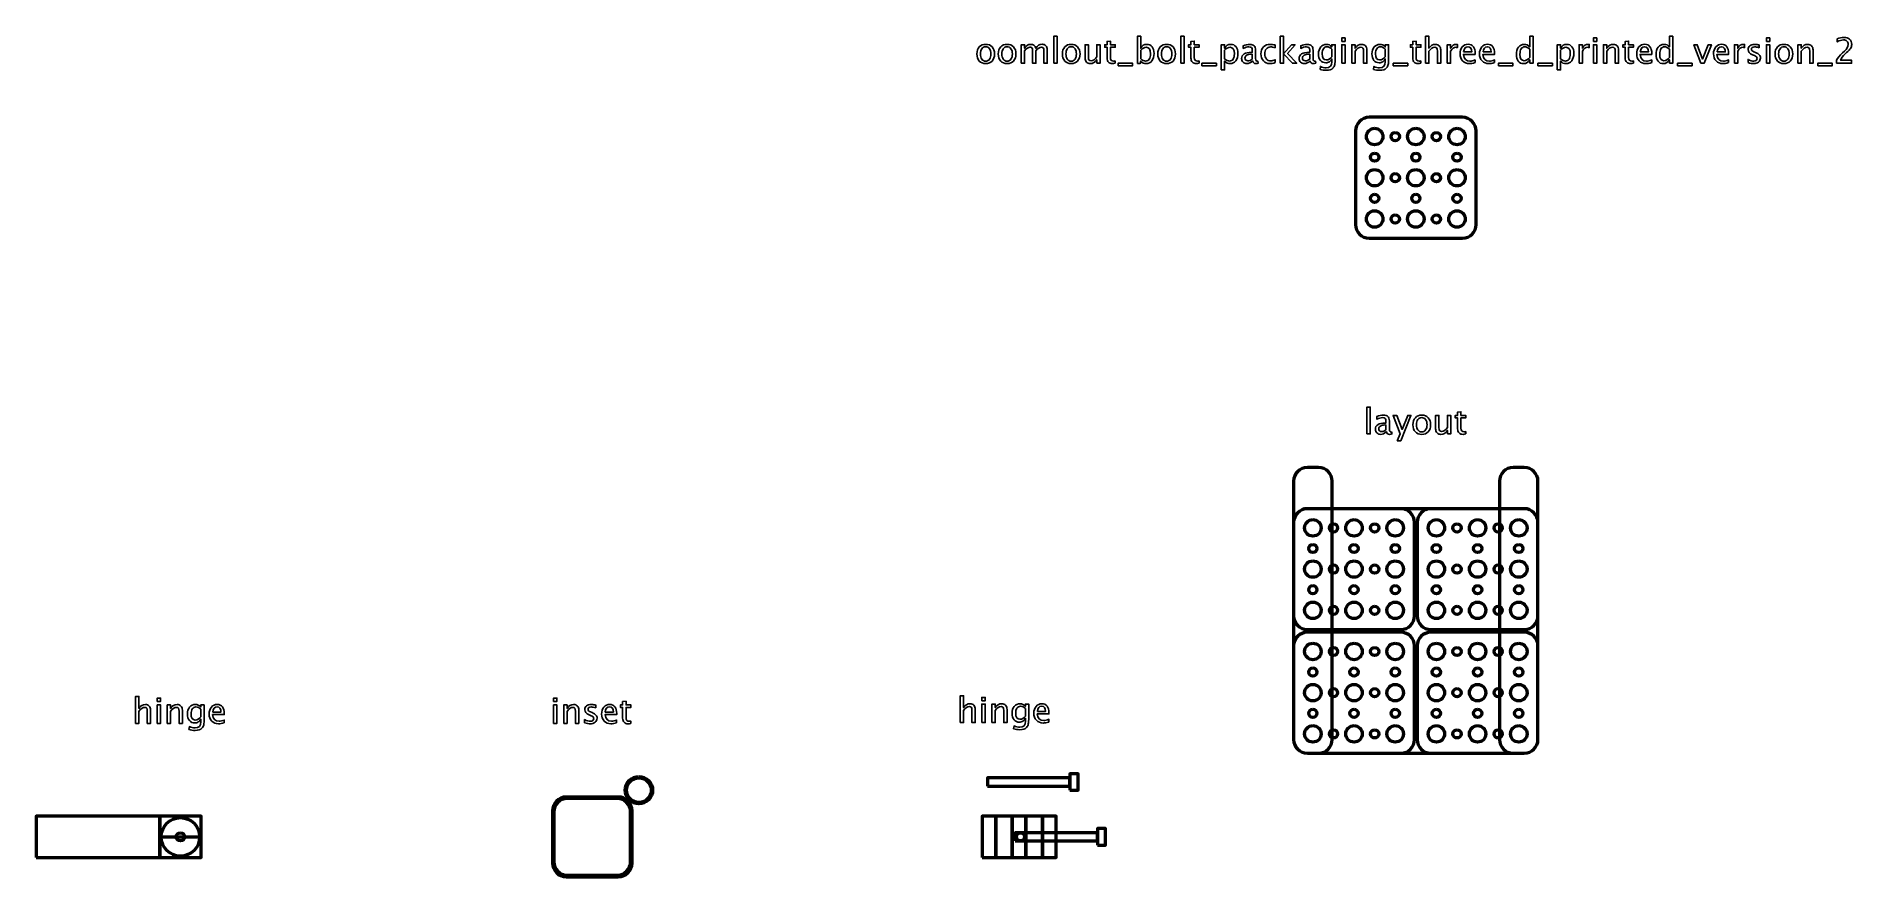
# Model space of a CAD drawing. Header units: centimetres. Extents: x -50.2 to 15.9, y -16.4 to 14.1.
import ezdxf

# ---------------------------------------------------------------- set-up
doc = ezdxf.new("R2010")
doc.units = ezdxf.units.CM
doc.header["$MEASUREMENT"] = 0
doc.layers.add('Layer 1', color=7, linetype='Continuous')

msp = doc.modelspace()

# ---------------------------------------------------------------- linework, layer by layer
at = {"layer": 'Layer 1', "color": 30, "lineweight": 53}
for points in [[(-15.6, -13.15), (-12.6, -13.15), (-12.6, -12.85), (-15.6, -12.85), (-15.6, -13.15)], [(-12.6, -13.3), (-12.3, -13.3), (-12.3, -12.7), (-12.6, -12.7), (-12.6, -13.3)], [(-14.6, -15.15), (-11.6, -15.15), (-11.6, -14.85), (-14.6, -14.85), (-14.6, -15.15)], [(-11.6, -15.3), (-11.3, -15.3), (-11.3, -14.7), (-11.6, -14.7), (-11.6, -15.3)]]:
    msp.add_lwpolyline(points, close=True, dxfattribs=at)
at = {"layer": 'Layer 1', "lineweight": 53}
for points in [[(-50.25, -15.75), (-45.75, -15.75), (-45.75, -14.25), (-50.25, -14.25), (-50.25, -15.75)], [(-45.75, -15.75), (-44.25, -15.75), (-44.25, -14.25), (-45.75, -14.25), (-45.75, -15.75)], [(-45.75, -15), (-44.25, -15), (-44.25, -14.25), (-45.75, -14.25), (-45.75, -15)], [(-15.8, -15.75), (-15.3, -15.75), (-15.3, -14.25), (-15.8, -14.25), (-15.8, -15.75)], [(-15.3, -15.75), (-14.7, -15.75), (-14.7, -14.25), (-15.3, -14.25), (-15.3, -15.75)], [(-14.7, -15.75), (-14.2, -15.75), (-14.2, -14.25), (-14.7, -14.25), (-14.7, -15.75)], [(-14.2, -15.75), (-13.6, -15.75), (-13.6, -14.25), (-14.2, -14.25), (-14.2, -15.75)], [(-13.6, -15.75), (-13.1, -15.75), (-13.1, -14.25), (-13.6, -14.25), (-13.6, -15.75)]]:
    msp.add_lwpolyline(points, close=True, dxfattribs=at)
for centre, major_axis in [((-1.49999, 10.49999), (0, 0.30001)), ((-0.75, 10.5), (0, 0.15)), ((0.00001, 10.49999), (0, 0.30001)), ((0.75, 10.5), (0, 0.15)), ((1.50001, 10.49999), (0, 0.30001)), ((-1.49999, 8.99999), (0, 0.30001)), ((-1.5, 9.75), (0, 0.15)), ((0.00001, 8.99999), (0, 0.30001)), ((0, 9.75), (0, 0.15)), ((1.50001, 8.99999), (0, 0.30001)), ((1.5, 9.75), (0, 0.15)), ((-0.75, 9), (0, 0.15)), ((0.75, 9), (0, 0.15)), ((-1.5, 8.25), (0, 0.15)), ((0, 8.25), (0, 0.15)), ((1.5, 8.25), (0, 0.15)), ((-1.49999, 7.49999), (0, 0.30001)), ((-0.75, 7.5), (0, 0.15)), ((0.00001, 7.49999), (0, 0.30001)), ((0.75, 7.5), (0, 0.15)), ((1.50001, 7.49999), (0, 0.30001)), ((-3.74999, -3.75001), (0, 0.30001)), ((-3, -3.75), (0, 0.15)), ((-2.24999, -3.75001), (0, 0.30001)), ((-1.5, -3.75), (0, 0.15)), ((-0.74999, -3.75001), (0, 0.30001)), ((0.75001, -3.75001), (0, 0.30001)), ((1.5, -3.75), (0, 0.15)), ((2.25001, -3.75001), (0, 0.30001)), ((3, -3.75), (0, 0.15)), ((3.75001, -3.75001), (0, 0.30001)), ((-3.75, -4.5), (0, 0.15)), ((-2.25, -4.5), (0, 0.15)), ((-0.75, -4.5), (0, 0.15)), ((0.75, -4.5), (0, 0.15)), ((2.25, -4.5), (0, 0.15)), ((3.75, -4.5), (0, 0.15)), ((-3.74999, -5.25001), (0, 0.30001)), ((-3, -5.25), (0, 0.15)), ((-2.24999, -5.25001), (0, 0.30001)), ((-1.5, -5.25), (0, 0.15)), ((-0.74999, -5.25001), (0, 0.30001)), ((0.75001, -5.25001), (0, 0.30001)), ((1.5, -5.25), (0, 0.15)), ((2.25001, -5.25001), (0, 0.30001)), ((3, -5.25), (0, 0.15)), ((3.75001, -5.25001), (0, 0.30001)), ((-3.75, -6), (0, 0.15)), ((-2.25, -6), (0, 0.15)), ((-0.75, -6), (0, 0.15)), ((0.75, -6), (0, 0.15)), ((2.25, -6), (0, 0.15)), ((3.75, -6), (0, 0.15)), ((-3.74999, -6.75001), (0, 0.30001)), ((-3, -6.75), (0, 0.15)), ((-2.24999, -6.75001), (0, 0.30001)), ((-1.5, -6.75), (0, 0.15)), ((-0.74999, -6.75001), (0, 0.30001)), ((0.75001, -6.75001), (0, 0.30001)), ((1.5, -6.75), (0, 0.15)), ((2.25001, -6.75001), (0, 0.30001)), ((3, -6.75), (0, 0.15)), ((3.75001, -6.75001), (0, 0.30001)), ((-3.74999, -8.25001), (0, 0.30001)), ((-3, -8.25), (0, 0.15)), ((-2.24999, -8.25001), (0, 0.30001)), ((-1.5, -8.25), (0, 0.15)), ((-0.74999, -8.25001), (0, 0.30001)), ((0.75001, -8.25001), (0, 0.30001)), ((1.5, -8.25), (0, 0.15)), ((2.25001, -8.25001), (0, 0.30001)), ((3, -8.25), (0, 0.15)), ((3.75001, -8.25001), (0, 0.30001)), ((-3.75, -9), (0, 0.15)), ((-2.25, -9), (0, 0.15)), ((-0.75, -9), (0, 0.15)), ((0.75, -9), (0, 0.15)), ((2.25, -9), (0, 0.15)), ((3.75, -9), (0, 0.15)), ((-3.74999, -9.75001), (0, 0.30001)), ((-3, -9.75), (0, 0.15)), ((-2.24999, -9.75001), (0, 0.30001)), ((-1.5, -9.75), (0, 0.15)), ((-0.74999, -9.75001), (0, 0.30001)), ((0.75001, -9.75001), (0, 0.30001)), ((1.5, -9.75), (0, 0.15)), ((2.25001, -9.75001), (0, 0.30001)), ((3, -9.75), (0, 0.15)), ((3.75001, -9.75001), (0, 0.30001)), ((-3.75, -10.5), (0, 0.15)), ((-2.25, -10.5), (0, 0.15)), ((-0.75, -10.5), (0, 0.15)), ((0.75, -10.5), (0, 0.15)), ((2.25, -10.5), (0, 0.15)), ((3.75, -10.5), (0, 0.15)), ((-3.74999, -11.25001), (0, 0.30001)), ((-3, -11.25), (0, 0.15)), ((-2.24999, -11.25001), (0, 0.30001)), ((-1.5, -11.25), (0, 0.15)), ((-0.74999, -11.25001), (0, 0.30001)), ((0.75001, -11.25001), (0, 0.30001)), ((1.5, -11.25), (0, 0.15)), ((2.25001, -11.25001), (0, 0.30001)), ((3, -11.25), (0, 0.15)), ((3.75001, -11.25001), (0, 0.30001)), ((-28.3, -13.3), (0, 0.5)), ((-45, -15), (0, 0.7)), ((-45, -15), (0, 0.15)), ((-14.4, -15), (0, 0.15))]:
    msp.add_ellipse(centre, major_axis=major_axis, ratio=1, dxfattribs=at)
at = {"layer": 'Layer 1', "color": 1, "lineweight": 53}
msp.add_ellipse((-28.3, -13.3), major_axis=(0, 0.45), ratio=1, dxfattribs=at)
at = {"layer": 'Layer 1'}
for points, knots in [([(-13.18884, 13.17044), (-13.18884, 13.17044), (-13.18884, 14.14961), (-13.18884, 14.14961), (-13.18884, 14.14961), (-13.18884, 14.14961), (-13.06692, 14.14961), (-13.06692, 14.14961), (-13.06692, 14.14961), (-13.06692, 14.14961), (-13.06692, 13.17044), (-13.06692, 13.17044), (-13.06692, 13.17044), (-13.06692, 13.17044), (-13.18884, 13.17044), (-13.18884, 13.17044)], [0, 0, 0, 0, 0.2, 0.2, 0.2, 0.2, 0.4, 0.4, 0.4, 0.4, 0.6, 0.6, 0.6, 0.6, 1, 1, 1, 1]), ([(-10.95237, 13.17065), (-10.99005, 13.16028), (-11.02285, 13.1552), (-11.05058, 13.1552), (-11.05058, 13.1552), (-11.11281, 13.1552), (-11.16128, 13.17298), (-11.196, 13.20854), (-11.196, 13.20854), (-11.23092, 13.2441), (-11.24828, 13.29342), (-11.24828, 13.35671), (-11.24828, 13.35671), (-11.24828, 13.35671), (-11.24828, 13.7521), (-11.24828, 13.7521), (-11.24828, 13.7521), (-11.24828, 13.7521), (-11.33252, 13.7521), (-11.33252, 13.7521), (-11.33252, 13.7521), (-11.33252, 13.7521), (-11.33252, 13.84354), (-11.33252, 13.84354), (-11.33252, 13.84354), (-11.33252, 13.84354), (-11.24828, 13.84354), (-11.24828, 13.84354), (-11.24828, 13.84354), (-11.24828, 13.84354), (-11.24828, 13.96525), (-11.24828, 13.96525), (-11.24828, 13.96525), (-11.24828, 13.96525), (-11.12636, 13.97689), (-11.12636, 13.97689), (-11.12636, 13.97689), (-11.12636, 13.97689), (-11.12636, 13.84354), (-11.12636, 13.84354), (-11.12636, 13.84354), (-11.12636, 13.84354), (-10.94983, 13.84354), (-10.94983, 13.84354), (-10.94983, 13.84354), (-10.94983, 13.84354), (-10.94983, 13.7521), (-10.94983, 13.7521), (-10.94983, 13.7521), (-10.94983, 13.7521), (-11.12636, 13.7521), (-11.12636, 13.7521), (-11.12636, 13.7521), (-11.12636, 13.7521), (-11.12636, 13.37872), (-11.12636, 13.37872), (-11.12636, 13.37872), (-11.12636, 13.29067), (-11.08805, 13.24664), (-11.01164, 13.24664), (-11.01164, 13.24664), (-10.99534, 13.24664), (-10.97565, 13.24939), (-10.95237, 13.25468), (-10.95237, 13.25468), (-10.95237, 13.25468), (-10.95237, 13.17065), (-10.95237, 13.17065)], [0, 0, 0, 0, 0.05555556, 0.05555556, 0.05555556, 0.05555556, 0.11111111, 0.11111111, 0.11111111, 0.11111111, 0.16666667, 0.16666667, 0.16666667, 0.16666667, 0.22222222, 0.22222222, 0.22222222, 0.22222222, 0.27777778, 0.27777778, 0.27777778, 0.27777778, 0.33333333, 0.33333333, 0.33333333, 0.33333333, 0.38888889, 0.38888889, 0.38888889, 0.38888889, 0.44444444, 0.44444444, 0.44444444, 0.44444444, 0.5, 0.5, 0.5, 0.5, 0.55555556, 0.55555556, 0.55555556, 0.55555556, 0.61111111, 0.61111111, 0.61111111, 0.61111111, 0.66666667, 0.66666667, 0.66666667, 0.66666667, 0.72222222, 0.72222222, 0.72222222, 0.72222222, 0.77777778, 0.77777778, 0.77777778, 0.77777778, 0.83333333, 0.83333333, 0.83333333, 0.83333333, 0.88888889, 0.88888889, 0.88888889, 0.88888889, 1, 1, 1, 1]), ([(-10.14338, 13.16282), (-10.14338, 13.16282), (-10.14338, 14.14961), (-10.14338, 14.14961), (-10.14338, 14.14961), (-10.14338, 14.14961), (-10.02146, 14.14961), (-10.02146, 14.14961), (-10.02146, 14.14961), (-10.02146, 14.14961), (-10.02146, 13.71633), (-10.02146, 13.71633), (-10.02146, 13.71633), (-9.97151, 13.81052), (-9.89636, 13.85751), (-9.79625, 13.85751), (-9.79625, 13.85751), (-9.71518, 13.85751), (-9.65147, 13.82809), (-9.6049, 13.76903), (-9.6049, 13.76903), (-9.55833, 13.70998), (-9.53505, 13.62933), (-9.53505, 13.5271), (-9.53505, 13.5271), (-9.53505, 13.41576), (-9.56151, 13.3258), (-9.61421, 13.25765), (-9.61421, 13.25765), (-9.66692, 13.18928), (-9.73634, 13.1552), (-9.82228, 13.1552), (-9.82228, 13.1552), (-9.90208, 13.1552), (-9.96854, 13.18568), (-10.02146, 13.24685), (-10.02146, 13.24685), (-10.02146, 13.24685), (-10.03628, 13.16282), (-10.03628, 13.16282), (-10.03628, 13.16282), (-10.03628, 13.16282), (-10.14338, 13.16282), (-10.14338, 13.16282)], [0, 0, 0, 0, 0.08333333, 0.08333333, 0.08333333, 0.08333333, 0.16666667, 0.16666667, 0.16666667, 0.16666667, 0.25, 0.25, 0.25, 0.25, 0.33333333, 0.33333333, 0.33333333, 0.33333333, 0.41666667, 0.41666667, 0.41666667, 0.41666667, 0.5, 0.5, 0.5, 0.5, 0.58333333, 0.58333333, 0.58333333, 0.58333333, 0.66666667, 0.66666667, 0.66666667, 0.66666667, 0.75, 0.75, 0.75, 0.75, 0.83333333, 0.83333333, 0.83333333, 0.83333333, 1, 1, 1, 1]), ([(-8.56393, 13.17044), (-8.56393, 13.17044), (-8.56393, 14.14961), (-8.56393, 14.14961), (-8.56393, 14.14961), (-8.56393, 14.14961), (-8.44201, 14.14961), (-8.44201, 14.14961), (-8.44201, 14.14961), (-8.44201, 14.14961), (-8.44201, 13.17044), (-8.44201, 13.17044), (-8.44201, 13.17044), (-8.44201, 13.17044), (-8.56393, 13.17044), (-8.56393, 13.17044)], [0, 0, 0, 0, 0.2, 0.2, 0.2, 0.2, 0.4, 0.4, 0.4, 0.4, 0.6, 0.6, 0.6, 0.6, 1, 1, 1, 1]), ([(-7.89591, 13.17065), (-7.93359, 13.16028), (-7.96639, 13.1552), (-7.99412, 13.1552), (-7.99412, 13.1552), (-8.05635, 13.1552), (-8.10482, 13.17298), (-8.13954, 13.20854), (-8.13954, 13.20854), (-8.17446, 13.2441), (-8.19182, 13.29342), (-8.19182, 13.35671), (-8.19182, 13.35671), (-8.19182, 13.35671), (-8.19182, 13.7521), (-8.19182, 13.7521), (-8.19182, 13.7521), (-8.19182, 13.7521), (-8.27606, 13.7521), (-8.27606, 13.7521), (-8.27606, 13.7521), (-8.27606, 13.7521), (-8.27606, 13.84354), (-8.27606, 13.84354), (-8.27606, 13.84354), (-8.27606, 13.84354), (-8.19182, 13.84354), (-8.19182, 13.84354), (-8.19182, 13.84354), (-8.19182, 13.84354), (-8.19182, 13.96525), (-8.19182, 13.96525), (-8.19182, 13.96525), (-8.19182, 13.96525), (-8.0699, 13.97689), (-8.0699, 13.97689), (-8.0699, 13.97689), (-8.0699, 13.97689), (-8.0699, 13.84354), (-8.0699, 13.84354), (-8.0699, 13.84354), (-8.0699, 13.84354), (-7.89337, 13.84354), (-7.89337, 13.84354), (-7.89337, 13.84354), (-7.89337, 13.84354), (-7.89337, 13.7521), (-7.89337, 13.7521), (-7.89337, 13.7521), (-7.89337, 13.7521), (-8.0699, 13.7521), (-8.0699, 13.7521), (-8.0699, 13.7521), (-8.0699, 13.7521), (-8.0699, 13.37872), (-8.0699, 13.37872), (-8.0699, 13.37872), (-8.0699, 13.29067), (-8.03159, 13.24664), (-7.95518, 13.24664), (-7.95518, 13.24664), (-7.93888, 13.24664), (-7.91919, 13.24939), (-7.89591, 13.25468), (-7.89591, 13.25468), (-7.89591, 13.25468), (-7.89591, 13.17065), (-7.89591, 13.17065)], [0, 0, 0, 0, 0.05555556, 0.05555556, 0.05555556, 0.05555556, 0.11111111, 0.11111111, 0.11111111, 0.11111111, 0.16666667, 0.16666667, 0.16666667, 0.16666667, 0.22222222, 0.22222222, 0.22222222, 0.22222222, 0.27777778, 0.27777778, 0.27777778, 0.27777778, 0.33333333, 0.33333333, 0.33333333, 0.33333333, 0.38888889, 0.38888889, 0.38888889, 0.38888889, 0.44444444, 0.44444444, 0.44444444, 0.44444444, 0.5, 0.5, 0.5, 0.5, 0.55555556, 0.55555556, 0.55555556, 0.55555556, 0.61111111, 0.61111111, 0.61111111, 0.61111111, 0.66666667, 0.66666667, 0.66666667, 0.66666667, 0.72222222, 0.72222222, 0.72222222, 0.72222222, 0.77777778, 0.77777778, 0.77777778, 0.77777778, 0.83333333, 0.83333333, 0.83333333, 0.83333333, 0.88888889, 0.88888889, 0.88888889, 0.88888889, 1, 1, 1, 1]), ([(-4.93597, 13.17044), (-4.93597, 13.17044), (-4.93597, 14.14961), (-4.93597, 14.14961), (-4.93597, 14.14961), (-4.93597, 14.14961), (-4.81405, 14.14961), (-4.81405, 14.14961), (-4.81405, 14.14961), (-4.81405, 14.14961), (-4.81405, 13.51694), (-4.81405, 13.51694), (-4.81405, 13.51694), (-4.81405, 13.51694), (-4.5283, 13.84354), (-4.5283, 13.84354), (-4.5283, 13.84354), (-4.5283, 13.84354), (-4.39664, 13.84354), (-4.39664, 13.84354), (-4.39664, 13.84354), (-4.39664, 13.84354), (-4.66969, 13.52943), (-4.66969, 13.52943), (-4.66969, 13.52943), (-4.66969, 13.52943), (-4.33949, 13.17044), (-4.33949, 13.17044), (-4.33949, 13.17044), (-4.33949, 13.17044), (-4.49655, 13.17044), (-4.49655, 13.17044), (-4.49655, 13.17044), (-4.49655, 13.17044), (-4.81405, 13.51567), (-4.81405, 13.51567), (-4.81405, 13.51567), (-4.81405, 13.51567), (-4.81405, 13.17044), (-4.81405, 13.17044), (-4.81405, 13.17044), (-4.81405, 13.17044), (-4.93597, 13.17044), (-4.93597, 13.17044)], [0, 0, 0, 0, 0.08333333, 0.08333333, 0.08333333, 0.08333333, 0.16666667, 0.16666667, 0.16666667, 0.16666667, 0.25, 0.25, 0.25, 0.25, 0.33333333, 0.33333333, 0.33333333, 0.33333333, 0.41666667, 0.41666667, 0.41666667, 0.41666667, 0.5, 0.5, 0.5, 0.5, 0.58333333, 0.58333333, 0.58333333, 0.58333333, 0.66666667, 0.66666667, 0.66666667, 0.66666667, 0.75, 0.75, 0.75, 0.75, 0.83333333, 0.83333333, 0.83333333, 0.83333333, 1, 1, 1, 1]), ([(-2.70055, 13.96673), (-2.70055, 13.96673), (-2.70055, 14.08865), (-2.70055, 14.08865), (-2.70055, 14.08865), (-2.70055, 14.08865), (-2.57863, 14.08865), (-2.57863, 14.08865), (-2.57863, 14.08865), (-2.57863, 14.08865), (-2.57863, 13.96673), (-2.57863, 13.96673), (-2.57863, 13.96673), (-2.57863, 13.96673), (-2.70055, 13.96673), (-2.70055, 13.96673)], [0, 0, 0, 0, 0.2, 0.2, 0.2, 0.2, 0.4, 0.4, 0.4, 0.4, 0.6, 0.6, 0.6, 0.6, 1, 1, 1, 1]), ([(0.18257, 13.17065), (0.14489, 13.16028), (0.11209, 13.1552), (0.08436, 13.1552), (0.08436, 13.1552), (0.02213, 13.1552), (-0.02634, 13.17298), (-0.06106, 13.20854), (-0.06106, 13.20854), (-0.09598, 13.2441), (-0.11334, 13.29342), (-0.11334, 13.35671), (-0.11334, 13.35671), (-0.11334, 13.35671), (-0.11334, 13.7521), (-0.11334, 13.7521), (-0.11334, 13.7521), (-0.11334, 13.7521), (-0.19758, 13.7521), (-0.19758, 13.7521), (-0.19758, 13.7521), (-0.19758, 13.7521), (-0.19758, 13.84354), (-0.19758, 13.84354), (-0.19758, 13.84354), (-0.19758, 13.84354), (-0.11334, 13.84354), (-0.11334, 13.84354), (-0.11334, 13.84354), (-0.11334, 13.84354), (-0.11334, 13.96525), (-0.11334, 13.96525), (-0.11334, 13.96525), (-0.11334, 13.96525), (0.00858, 13.97689), (0.00858, 13.97689), (0.00858, 13.97689), (0.00858, 13.97689), (0.00858, 13.84354), (0.00858, 13.84354), (0.00858, 13.84354), (0.00858, 13.84354), (0.18511, 13.84354), (0.18511, 13.84354), (0.18511, 13.84354), (0.18511, 13.84354), (0.18511, 13.7521), (0.18511, 13.7521), (0.18511, 13.7521), (0.18511, 13.7521), (0.00858, 13.7521), (0.00858, 13.7521), (0.00858, 13.7521), (0.00858, 13.7521), (0.00858, 13.37872), (0.00858, 13.37872), (0.00858, 13.37872), (0.00858, 13.29067), (0.04689, 13.24664), (0.1233, 13.24664), (0.1233, 13.24664), (0.1396, 13.24664), (0.15929, 13.24939), (0.18257, 13.25468), (0.18257, 13.25468), (0.18257, 13.25468), (0.18257, 13.17065), (0.18257, 13.17065)], [0, 0, 0, 0, 0.05555556, 0.05555556, 0.05555556, 0.05555556, 0.11111111, 0.11111111, 0.11111111, 0.11111111, 0.16666667, 0.16666667, 0.16666667, 0.16666667, 0.22222222, 0.22222222, 0.22222222, 0.22222222, 0.27777778, 0.27777778, 0.27777778, 0.27777778, 0.33333333, 0.33333333, 0.33333333, 0.33333333, 0.38888889, 0.38888889, 0.38888889, 0.38888889, 0.44444444, 0.44444444, 0.44444444, 0.44444444, 0.5, 0.5, 0.5, 0.5, 0.55555556, 0.55555556, 0.55555556, 0.55555556, 0.61111111, 0.61111111, 0.61111111, 0.61111111, 0.66666667, 0.66666667, 0.66666667, 0.66666667, 0.72222222, 0.72222222, 0.72222222, 0.72222222, 0.77777778, 0.77777778, 0.77777778, 0.77777778, 0.83333333, 0.83333333, 0.83333333, 0.83333333, 0.88888889, 0.88888889, 0.88888889, 0.88888889, 1, 1, 1, 1]), ([(0.35656, 13.17044), (0.35656, 13.17044), (0.35656, 14.14961), (0.35656, 14.14961), (0.35656, 14.14961), (0.35656, 14.14961), (0.47848, 14.14961), (0.47848, 14.14961), (0.47848, 14.14961), (0.47848, 14.14961), (0.47848, 13.71633), (0.47848, 13.71633), (0.47848, 13.71633), (0.54304, 13.81052), (0.6222, 13.85751), (0.71576, 13.85751), (0.71576, 13.85751), (0.7746, 13.85751), (0.82138, 13.8391), (0.85588, 13.80205), (0.85588, 13.80205), (0.89038, 13.76522), (0.90774, 13.71548), (0.90774, 13.65325), (0.90774, 13.65325), (0.90774, 13.65325), (0.90774, 13.17044), (0.90774, 13.17044), (0.90774, 13.17044), (0.90774, 13.17044), (0.78582, 13.17044), (0.78582, 13.17044), (0.78582, 13.17044), (0.78582, 13.17044), (0.78582, 13.61346), (0.78582, 13.61346), (0.78582, 13.61346), (0.78582, 13.66341), (0.77841, 13.69897), (0.76381, 13.72014), (0.76381, 13.72014), (0.74899, 13.74152), (0.72465, 13.7521), (0.69057, 13.7521), (0.69057, 13.7521), (0.61564, 13.7521), (0.54494, 13.70321), (0.47848, 13.60542), (0.47848, 13.60542), (0.47848, 13.60542), (0.47848, 13.17044), (0.47848, 13.17044), (0.47848, 13.17044), (0.47848, 13.17044), (0.35656, 13.17044), (0.35656, 13.17044)], [0, 0, 0, 0, 0.06666667, 0.06666667, 0.06666667, 0.06666667, 0.13333333, 0.13333333, 0.13333333, 0.13333333, 0.2, 0.2, 0.2, 0.2, 0.26666667, 0.26666667, 0.26666667, 0.26666667, 0.33333333, 0.33333333, 0.33333333, 0.33333333, 0.4, 0.4, 0.4, 0.4, 0.46666667, 0.46666667, 0.46666667, 0.46666667, 0.53333333, 0.53333333, 0.53333333, 0.53333333, 0.6, 0.6, 0.6, 0.6, 0.66666667, 0.66666667, 0.66666667, 0.66666667, 0.73333333, 0.73333333, 0.73333333, 0.73333333, 0.8, 0.8, 0.8, 0.8, 0.86666667, 0.86666667, 0.86666667, 0.86666667, 1, 1, 1, 1]), ([(4.14772, 13.17044), (4.14772, 13.17044), (4.14772, 13.29681), (4.14772, 13.29681), (4.14772, 13.29681), (4.09798, 13.2024), (4.02305, 13.1552), (3.92293, 13.1552), (3.92293, 13.1552), (3.84165, 13.1552), (3.77773, 13.18462), (3.73116, 13.24368), (3.73116, 13.24368), (3.68459, 13.30273), (3.66131, 13.38338), (3.66131, 13.48561), (3.66131, 13.48561), (3.66131, 13.59737), (3.68777, 13.68733), (3.74047, 13.75549), (3.74047, 13.75549), (3.79339, 13.82343), (3.86282, 13.85751), (3.94897, 13.85751), (3.94897, 13.85751), (4.02876, 13.85751), (4.09523, 13.82703), (4.14772, 13.76586), (4.14772, 13.76586), (4.14772, 13.76586), (4.14772, 14.14961), (4.14772, 14.14961), (4.14772, 14.14961), (4.14772, 14.14961), (4.26964, 14.14961), (4.26964, 14.14961), (4.26964, 14.14961), (4.26964, 14.14961), (4.26964, 13.17044), (4.26964, 13.17044), (4.26964, 13.17044), (4.26964, 13.17044), (4.14772, 13.17044), (4.14772, 13.17044)], [0, 0, 0, 0, 0.08333333, 0.08333333, 0.08333333, 0.08333333, 0.16666667, 0.16666667, 0.16666667, 0.16666667, 0.25, 0.25, 0.25, 0.25, 0.33333333, 0.33333333, 0.33333333, 0.33333333, 0.41666667, 0.41666667, 0.41666667, 0.41666667, 0.5, 0.5, 0.5, 0.5, 0.58333333, 0.58333333, 0.58333333, 0.58333333, 0.66666667, 0.66666667, 0.66666667, 0.66666667, 0.75, 0.75, 0.75, 0.75, 0.83333333, 0.83333333, 0.83333333, 0.83333333, 1, 1, 1, 1]), ([(6.46779, 13.96673), (6.46779, 13.96673), (6.46779, 14.08865), (6.46779, 14.08865), (6.46779, 14.08865), (6.46779, 14.08865), (6.58971, 14.08865), (6.58971, 14.08865), (6.58971, 14.08865), (6.58971, 14.08865), (6.58971, 13.96673), (6.58971, 13.96673), (6.58971, 13.96673), (6.58971, 13.96673), (6.46779, 13.96673), (6.46779, 13.96673)], [0, 0, 0, 0, 0.2, 0.2, 0.2, 0.2, 0.4, 0.4, 0.4, 0.4, 0.6, 0.6, 0.6, 0.6, 1, 1, 1, 1]), ([(7.92406, 13.17065), (7.88638, 13.16028), (7.85358, 13.1552), (7.82585, 13.1552), (7.82585, 13.1552), (7.76362, 13.1552), (7.71515, 13.17298), (7.68043, 13.20854), (7.68043, 13.20854), (7.64551, 13.2441), (7.62815, 13.29342), (7.62815, 13.35671), (7.62815, 13.35671), (7.62815, 13.35671), (7.62815, 13.7521), (7.62815, 13.7521), (7.62815, 13.7521), (7.62815, 13.7521), (7.54391, 13.7521), (7.54391, 13.7521), (7.54391, 13.7521), (7.54391, 13.7521), (7.54391, 13.84354), (7.54391, 13.84354), (7.54391, 13.84354), (7.54391, 13.84354), (7.62815, 13.84354), (7.62815, 13.84354), (7.62815, 13.84354), (7.62815, 13.84354), (7.62815, 13.96525), (7.62815, 13.96525), (7.62815, 13.96525), (7.62815, 13.96525), (7.75007, 13.97689), (7.75007, 13.97689), (7.75007, 13.97689), (7.75007, 13.97689), (7.75007, 13.84354), (7.75007, 13.84354), (7.75007, 13.84354), (7.75007, 13.84354), (7.9266, 13.84354), (7.9266, 13.84354), (7.9266, 13.84354), (7.9266, 13.84354), (7.9266, 13.7521), (7.9266, 13.7521), (7.9266, 13.7521), (7.9266, 13.7521), (7.75007, 13.7521), (7.75007, 13.7521), (7.75007, 13.7521), (7.75007, 13.7521), (7.75007, 13.37872), (7.75007, 13.37872), (7.75007, 13.37872), (7.75007, 13.29067), (7.78838, 13.24664), (7.86479, 13.24664), (7.86479, 13.24664), (7.88109, 13.24664), (7.90078, 13.24939), (7.92406, 13.25468), (7.92406, 13.25468), (7.92406, 13.25468), (7.92406, 13.17065), (7.92406, 13.17065)], [0, 0, 0, 0, 0.05555556, 0.05555556, 0.05555556, 0.05555556, 0.11111111, 0.11111111, 0.11111111, 0.11111111, 0.16666667, 0.16666667, 0.16666667, 0.16666667, 0.22222222, 0.22222222, 0.22222222, 0.22222222, 0.27777778, 0.27777778, 0.27777778, 0.27777778, 0.33333333, 0.33333333, 0.33333333, 0.33333333, 0.38888889, 0.38888889, 0.38888889, 0.38888889, 0.44444444, 0.44444444, 0.44444444, 0.44444444, 0.5, 0.5, 0.5, 0.5, 0.55555556, 0.55555556, 0.55555556, 0.55555556, 0.61111111, 0.61111111, 0.61111111, 0.61111111, 0.66666667, 0.66666667, 0.66666667, 0.66666667, 0.72222222, 0.72222222, 0.72222222, 0.72222222, 0.77777778, 0.77777778, 0.77777778, 0.77777778, 0.83333333, 0.83333333, 0.83333333, 0.83333333, 0.88888889, 0.88888889, 0.88888889, 0.88888889, 1, 1, 1, 1]), ([(9.23872, 13.17044), (9.23872, 13.17044), (9.23872, 13.29681), (9.23872, 13.29681), (9.23872, 13.29681), (9.18898, 13.2024), (9.11405, 13.1552), (9.01393, 13.1552), (9.01393, 13.1552), (8.93265, 13.1552), (8.86873, 13.18462), (8.82216, 13.24368), (8.82216, 13.24368), (8.77559, 13.30273), (8.75231, 13.38338), (8.75231, 13.48561), (8.75231, 13.48561), (8.75231, 13.59737), (8.77877, 13.68733), (8.83147, 13.75549), (8.83147, 13.75549), (8.88439, 13.82343), (8.95382, 13.85751), (9.03997, 13.85751), (9.03997, 13.85751), (9.11976, 13.85751), (9.18623, 13.82703), (9.23872, 13.76586), (9.23872, 13.76586), (9.23872, 13.76586), (9.23872, 14.14961), (9.23872, 14.14961), (9.23872, 14.14961), (9.23872, 14.14961), (9.36064, 14.14961), (9.36064, 14.14961), (9.36064, 14.14961), (9.36064, 14.14961), (9.36064, 13.17044), (9.36064, 13.17044), (9.36064, 13.17044), (9.36064, 13.17044), (9.23872, 13.17044), (9.23872, 13.17044)], [0, 0, 0, 0, 0.08333333, 0.08333333, 0.08333333, 0.08333333, 0.16666667, 0.16666667, 0.16666667, 0.16666667, 0.25, 0.25, 0.25, 0.25, 0.33333333, 0.33333333, 0.33333333, 0.33333333, 0.41666667, 0.41666667, 0.41666667, 0.41666667, 0.5, 0.5, 0.5, 0.5, 0.58333333, 0.58333333, 0.58333333, 0.58333333, 0.66666667, 0.66666667, 0.66666667, 0.66666667, 0.75, 0.75, 0.75, 0.75, 0.83333333, 0.83333333, 0.83333333, 0.83333333, 1, 1, 1, 1]), ([(12.77186, 13.96673), (12.77186, 13.96673), (12.77186, 14.08865), (12.77186, 14.08865), (12.77186, 14.08865), (12.77186, 14.08865), (12.89378, 14.08865), (12.89378, 14.08865), (12.89378, 14.08865), (12.89378, 14.08865), (12.89378, 13.96673), (12.89378, 13.96673), (12.89378, 13.96673), (12.89378, 13.96673), (12.77186, 13.96673), (12.77186, 13.96673)], [0, 0, 0, 0, 0.2, 0.2, 0.2, 0.2, 0.4, 0.4, 0.4, 0.4, 0.6, 0.6, 0.6, 0.6, 1, 1, 1, 1]), ([(15.32583, 13.17044), (15.32583, 13.17044), (15.32583, 13.27712), (15.32583, 13.27712), (15.32583, 13.27712), (15.36139, 13.36031), (15.43315, 13.45111), (15.54131, 13.54911), (15.54131, 13.54911), (15.54131, 13.54911), (15.61116, 13.61177), (15.61116, 13.61177), (15.61116, 13.61177), (15.70112, 13.69347), (15.7462, 13.77433), (15.7462, 13.85476), (15.7462, 13.85476), (15.7462, 13.90619), (15.73075, 13.94641), (15.70006, 13.97583), (15.70006, 13.97583), (15.66937, 14.00525), (15.62682, 14.02007), (15.57285, 14.02007), (15.57285, 14.02007), (15.50977, 14.02007), (15.43505, 13.99594), (15.34869, 13.94768), (15.34869, 13.94768), (15.34869, 13.94768), (15.34869, 14.05436), (15.34869, 14.05436), (15.34869, 14.05436), (15.43018, 14.09246), (15.51125, 14.11151), (15.59211, 14.11151), (15.59211, 14.11151), (15.67804, 14.11151), (15.74705, 14.08844), (15.79912, 14.04208), (15.79912, 14.04208), (15.85098, 13.99573), (15.87701, 13.93435), (15.87701, 13.85772), (15.87701, 13.85772), (15.87701, 13.80269), (15.86389, 13.75379), (15.83764, 13.71125), (15.83764, 13.71125), (15.81118, 13.66849), (15.76229, 13.61685), (15.69053, 13.55589), (15.69053, 13.55589), (15.69053, 13.55589), (15.64333, 13.51567), (15.64333, 13.51567), (15.64333, 13.51567), (15.54512, 13.43248), (15.48839, 13.3529), (15.47315, 13.27712), (15.47315, 13.27712), (15.47315, 13.27712), (15.8732, 13.27712), (15.8732, 13.27712), (15.8732, 13.27712), (15.8732, 13.27712), (15.8732, 13.17044), (15.8732, 13.17044), (15.8732, 13.17044), (15.8732, 13.17044), (15.32583, 13.17044), (15.32583, 13.17044)], [0, 0, 0, 0, 0.05263158, 0.05263158, 0.05263158, 0.05263158, 0.10526316, 0.10526316, 0.10526316, 0.10526316, 0.15789474, 0.15789474, 0.15789474, 0.15789474, 0.21052632, 0.21052632, 0.21052632, 0.21052632, 0.26315789, 0.26315789, 0.26315789, 0.26315789, 0.31578947, 0.31578947, 0.31578947, 0.31578947, 0.36842105, 0.36842105, 0.36842105, 0.36842105, 0.42105263, 0.42105263, 0.42105263, 0.42105263, 0.47368421, 0.47368421, 0.47368421, 0.47368421, 0.52631579, 0.52631579, 0.52631579, 0.52631579, 0.57894737, 0.57894737, 0.57894737, 0.57894737, 0.63157895, 0.63157895, 0.63157895, 0.63157895, 0.68421053, 0.68421053, 0.68421053, 0.68421053, 0.73684211, 0.73684211, 0.73684211, 0.73684211, 0.78947368, 0.78947368, 0.78947368, 0.78947368, 0.84210526, 0.84210526, 0.84210526, 0.84210526, 0.89473684, 0.89473684, 0.89473684, 0.89473684, 1, 1, 1, 1]), ([(-15.66703, 13.1552), (-15.76588, 13.1552), (-15.84419, 13.18674), (-15.90177, 13.24982), (-15.90177, 13.24982), (-15.95955, 13.31289), (-15.98834, 13.39862), (-15.98834, 13.50678), (-15.98834, 13.50678), (-15.98834, 13.61473), (-15.95955, 13.70024), (-15.90177, 13.76311), (-15.90177, 13.76311), (-15.84419, 13.82597), (-15.76588, 13.85751), (-15.66703, 13.85751), (-15.66703, 13.85751), (-15.56818, 13.85751), (-15.48986, 13.82597), (-15.43229, 13.76311), (-15.43229, 13.76311), (-15.37451, 13.70024), (-15.34572, 13.61473), (-15.34572, 13.50678), (-15.34572, 13.50678), (-15.34572, 13.39862), (-15.37451, 13.31289), (-15.43229, 13.24982), (-15.43229, 13.24982), (-15.48986, 13.18674), (-15.56818, 13.1552), (-15.66703, 13.1552)], [0, 0, 0, 0, 0.11111111, 0.11111111, 0.11111111, 0.11111111, 0.22222222, 0.22222222, 0.22222222, 0.22222222, 0.33333333, 0.33333333, 0.33333333, 0.33333333, 0.44444444, 0.44444444, 0.44444444, 0.44444444, 0.55555556, 0.55555556, 0.55555556, 0.55555556, 0.66666667, 0.66666667, 0.66666667, 0.66666667, 0.77777778, 0.77777778, 0.77777778, 0.77777778, 1, 1, 1, 1]), ([(-15.66724, 13.24664), (-15.60692, 13.24664), (-15.55993, 13.26929), (-15.52648, 13.3148), (-15.52648, 13.3148), (-15.49325, 13.36009), (-15.47653, 13.42423), (-15.47653, 13.50678), (-15.47653, 13.50678), (-15.47653, 13.58912), (-15.49325, 13.65304), (-15.52648, 13.69834), (-15.52648, 13.69834), (-15.55993, 13.74342), (-15.60692, 13.76607), (-15.66724, 13.76607), (-15.66724, 13.76607), (-15.72778, 13.76607), (-15.77477, 13.74342), (-15.80779, 13.69834), (-15.80779, 13.69834), (-15.84102, 13.65304), (-15.85753, 13.58912), (-15.85753, 13.50678), (-15.85753, 13.50678), (-15.85753, 13.42423), (-15.84102, 13.36009), (-15.80779, 13.3148), (-15.80779, 13.3148), (-15.77477, 13.26929), (-15.72778, 13.24664), (-15.66724, 13.24664)], [0, 0, 0, 0, 0.11111111, 0.11111111, 0.11111111, 0.11111111, 0.22222222, 0.22222222, 0.22222222, 0.22222222, 0.33333333, 0.33333333, 0.33333333, 0.33333333, 0.44444444, 0.44444444, 0.44444444, 0.44444444, 0.55555556, 0.55555556, 0.55555556, 0.55555556, 0.66666667, 0.66666667, 0.66666667, 0.66666667, 0.77777778, 0.77777778, 0.77777778, 0.77777778, 1, 1, 1, 1]), ([(-14.88683, 13.1552), (-14.98568, 13.1552), (-15.06399, 13.18674), (-15.12157, 13.24982), (-15.12157, 13.24982), (-15.17935, 13.31289), (-15.20814, 13.39862), (-15.20814, 13.50678), (-15.20814, 13.50678), (-15.20814, 13.61473), (-15.17935, 13.70024), (-15.12157, 13.76311), (-15.12157, 13.76311), (-15.06399, 13.82597), (-14.98568, 13.85751), (-14.88683, 13.85751), (-14.88683, 13.85751), (-14.78798, 13.85751), (-14.70966, 13.82597), (-14.65209, 13.76311), (-14.65209, 13.76311), (-14.59431, 13.70024), (-14.56552, 13.61473), (-14.56552, 13.50678), (-14.56552, 13.50678), (-14.56552, 13.39862), (-14.59431, 13.31289), (-14.65209, 13.24982), (-14.65209, 13.24982), (-14.70966, 13.18674), (-14.78798, 13.1552), (-14.88683, 13.1552)], [0, 0, 0, 0, 0.11111111, 0.11111111, 0.11111111, 0.11111111, 0.22222222, 0.22222222, 0.22222222, 0.22222222, 0.33333333, 0.33333333, 0.33333333, 0.33333333, 0.44444444, 0.44444444, 0.44444444, 0.44444444, 0.55555556, 0.55555556, 0.55555556, 0.55555556, 0.66666667, 0.66666667, 0.66666667, 0.66666667, 0.77777778, 0.77777778, 0.77777778, 0.77777778, 1, 1, 1, 1]), ([(-14.88704, 13.24664), (-14.82672, 13.24664), (-14.77973, 13.26929), (-14.74628, 13.3148), (-14.74628, 13.3148), (-14.71305, 13.36009), (-14.69633, 13.42423), (-14.69633, 13.50678), (-14.69633, 13.50678), (-14.69633, 13.58912), (-14.71305, 13.65304), (-14.74628, 13.69834), (-14.74628, 13.69834), (-14.77973, 13.74342), (-14.82672, 13.76607), (-14.88704, 13.76607), (-14.88704, 13.76607), (-14.94758, 13.76607), (-14.99457, 13.74342), (-15.02759, 13.69834), (-15.02759, 13.69834), (-15.06082, 13.65304), (-15.07733, 13.58912), (-15.07733, 13.50678), (-15.07733, 13.50678), (-15.07733, 13.42423), (-15.06082, 13.36009), (-15.02759, 13.3148), (-15.02759, 13.3148), (-14.99457, 13.26929), (-14.94758, 13.24664), (-14.88704, 13.24664)], [0, 0, 0, 0, 0.11111111, 0.11111111, 0.11111111, 0.11111111, 0.22222222, 0.22222222, 0.22222222, 0.22222222, 0.33333333, 0.33333333, 0.33333333, 0.33333333, 0.44444444, 0.44444444, 0.44444444, 0.44444444, 0.55555556, 0.55555556, 0.55555556, 0.55555556, 0.66666667, 0.66666667, 0.66666667, 0.66666667, 0.77777778, 0.77777778, 0.77777778, 0.77777778, 1, 1, 1, 1]), ([(-14.3746, 13.17044), (-14.3746, 13.17044), (-14.3746, 13.84354), (-14.3746, 13.84354), (-14.3746, 13.84354), (-14.3746, 13.84354), (-14.25268, 13.84354), (-14.25268, 13.84354), (-14.25268, 13.84354), (-14.25268, 13.84354), (-14.25268, 13.71633), (-14.25268, 13.71633), (-14.25268, 13.71633), (-14.1932, 13.81052), (-14.117, 13.85751), (-14.02366, 13.85751), (-14.02366, 13.85751), (-13.9337, 13.85751), (-13.87253, 13.81052), (-13.83993, 13.71633), (-13.83993, 13.71633), (-13.78214, 13.81137), (-13.70679, 13.85878), (-13.61429, 13.85878), (-13.61429, 13.85878), (-13.55524, 13.85878), (-13.50931, 13.84142), (-13.4765, 13.8065), (-13.4765, 13.8065), (-13.44369, 13.77157), (-13.42718, 13.72268), (-13.42718, 13.65981), (-13.42718, 13.65981), (-13.42718, 13.65981), (-13.42718, 13.17044), (-13.42718, 13.17044), (-13.42718, 13.17044), (-13.42718, 13.17044), (-13.5491, 13.17044), (-13.5491, 13.17044), (-13.5491, 13.17044), (-13.5491, 13.17044), (-13.5491, 13.63971), (-13.5491, 13.63971), (-13.5491, 13.63971), (-13.5491, 13.71633), (-13.57958, 13.75464), (-13.64054, 13.75464), (-13.64054, 13.75464), (-13.70383, 13.75464), (-13.77029, 13.70998), (-13.83993, 13.62044), (-13.83993, 13.62044), (-13.83993, 13.62044), (-13.83993, 13.17044), (-13.83993, 13.17044), (-13.83993, 13.17044), (-13.83993, 13.17044), (-13.96185, 13.17044), (-13.96185, 13.17044), (-13.96185, 13.17044), (-13.96185, 13.17044), (-13.96185, 13.64013), (-13.96185, 13.64013), (-13.96185, 13.64013), (-13.96185, 13.71739), (-13.99275, 13.75591), (-14.05477, 13.75591), (-14.05477, 13.75591), (-14.11637, 13.75591), (-14.18241, 13.71104), (-14.25268, 13.62108), (-14.25268, 13.62108), (-14.25268, 13.62108), (-14.25268, 13.17044), (-14.25268, 13.17044), (-14.25268, 13.17044), (-14.25268, 13.17044), (-14.3746, 13.17044), (-14.3746, 13.17044)], [0, 0, 0, 0, 0.04761905, 0.04761905, 0.04761905, 0.04761905, 0.0952381, 0.0952381, 0.0952381, 0.0952381, 0.14285714, 0.14285714, 0.14285714, 0.14285714, 0.19047619, 0.19047619, 0.19047619, 0.19047619, 0.23809524, 0.23809524, 0.23809524, 0.23809524, 0.28571429, 0.28571429, 0.28571429, 0.28571429, 0.33333333, 0.33333333, 0.33333333, 0.33333333, 0.38095238, 0.38095238, 0.38095238, 0.38095238, 0.42857143, 0.42857143, 0.42857143, 0.42857143, 0.47619048, 0.47619048, 0.47619048, 0.47619048, 0.52380952, 0.52380952, 0.52380952, 0.52380952, 0.57142857, 0.57142857, 0.57142857, 0.57142857, 0.61904762, 0.61904762, 0.61904762, 0.61904762, 0.66666667, 0.66666667, 0.66666667, 0.66666667, 0.71428571, 0.71428571, 0.71428571, 0.71428571, 0.76190476, 0.76190476, 0.76190476, 0.76190476, 0.80952381, 0.80952381, 0.80952381, 0.80952381, 0.85714286, 0.85714286, 0.85714286, 0.85714286, 0.9047619, 0.9047619, 0.9047619, 0.9047619, 1, 1, 1, 1]), ([(-12.55384, 13.1552), (-12.65269, 13.1552), (-12.731, 13.18674), (-12.78858, 13.24982), (-12.78858, 13.24982), (-12.84636, 13.31289), (-12.87515, 13.39862), (-12.87515, 13.50678), (-12.87515, 13.50678), (-12.87515, 13.61473), (-12.84636, 13.70024), (-12.78858, 13.76311), (-12.78858, 13.76311), (-12.731, 13.82597), (-12.65269, 13.85751), (-12.55384, 13.85751), (-12.55384, 13.85751), (-12.45499, 13.85751), (-12.37667, 13.82597), (-12.3191, 13.76311), (-12.3191, 13.76311), (-12.26132, 13.70024), (-12.23253, 13.61473), (-12.23253, 13.50678), (-12.23253, 13.50678), (-12.23253, 13.39862), (-12.26132, 13.31289), (-12.3191, 13.24982), (-12.3191, 13.24982), (-12.37667, 13.18674), (-12.45499, 13.1552), (-12.55384, 13.1552)], [0, 0, 0, 0, 0.11111111, 0.11111111, 0.11111111, 0.11111111, 0.22222222, 0.22222222, 0.22222222, 0.22222222, 0.33333333, 0.33333333, 0.33333333, 0.33333333, 0.44444444, 0.44444444, 0.44444444, 0.44444444, 0.55555556, 0.55555556, 0.55555556, 0.55555556, 0.66666667, 0.66666667, 0.66666667, 0.66666667, 0.77777778, 0.77777778, 0.77777778, 0.77777778, 1, 1, 1, 1]), ([(-12.55405, 13.24664), (-12.49373, 13.24664), (-12.44674, 13.26929), (-12.41329, 13.3148), (-12.41329, 13.3148), (-12.38006, 13.36009), (-12.36334, 13.42423), (-12.36334, 13.50678), (-12.36334, 13.50678), (-12.36334, 13.58912), (-12.38006, 13.65304), (-12.41329, 13.69834), (-12.41329, 13.69834), (-12.44674, 13.74342), (-12.49373, 13.76607), (-12.55405, 13.76607), (-12.55405, 13.76607), (-12.61459, 13.76607), (-12.66158, 13.74342), (-12.6946, 13.69834), (-12.6946, 13.69834), (-12.72783, 13.65304), (-12.74434, 13.58912), (-12.74434, 13.50678), (-12.74434, 13.50678), (-12.74434, 13.42423), (-12.72783, 13.36009), (-12.6946, 13.3148), (-12.6946, 13.3148), (-12.66158, 13.26929), (-12.61459, 13.24664), (-12.55405, 13.24664)], [0, 0, 0, 0, 0.11111111, 0.11111111, 0.11111111, 0.11111111, 0.22222222, 0.22222222, 0.22222222, 0.22222222, 0.33333333, 0.33333333, 0.33333333, 0.33333333, 0.44444444, 0.44444444, 0.44444444, 0.44444444, 0.55555556, 0.55555556, 0.55555556, 0.55555556, 0.66666667, 0.66666667, 0.66666667, 0.66666667, 0.77777778, 0.77777778, 0.77777778, 0.77777778, 1, 1, 1, 1]), ([(-11.61997, 13.17044), (-11.61997, 13.17044), (-11.61997, 13.29702), (-11.61997, 13.29702), (-11.61997, 13.29702), (-11.68495, 13.2024), (-11.7639, 13.1552), (-11.85661, 13.1552), (-11.85661, 13.1552), (-11.91546, 13.1552), (-11.96223, 13.17362), (-11.99695, 13.21066), (-11.99695, 13.21066), (-12.03187, 13.2477), (-12.04923, 13.29744), (-12.04923, 13.36031), (-12.04923, 13.36031), (-12.04923, 13.36031), (-12.04923, 13.84354), (-12.04923, 13.84354), (-12.04923, 13.84354), (-12.04923, 13.84354), (-11.92731, 13.84354), (-11.92731, 13.84354), (-11.92731, 13.84354), (-11.92731, 13.84354), (-11.92731, 13.4001), (-11.92731, 13.4001), (-11.92731, 13.4001), (-11.92731, 13.34951), (-11.9199, 13.31374), (-11.9053, 13.29257), (-11.9053, 13.29257), (-11.89048, 13.27119), (-11.86593, 13.26061), (-11.83142, 13.26061), (-11.83142, 13.26061), (-11.75692, 13.26061), (-11.68622, 13.30951), (-11.61997, 13.40751), (-11.61997, 13.40751), (-11.61997, 13.40751), (-11.61997, 13.84354), (-11.61997, 13.84354), (-11.61997, 13.84354), (-11.61997, 13.84354), (-11.49805, 13.84354), (-11.49805, 13.84354), (-11.49805, 13.84354), (-11.49805, 13.84354), (-11.49805, 13.17044), (-11.49805, 13.17044), (-11.49805, 13.17044), (-11.49805, 13.17044), (-11.61997, 13.17044), (-11.61997, 13.17044)], [0, 0, 0, 0, 0.06666667, 0.06666667, 0.06666667, 0.06666667, 0.13333333, 0.13333333, 0.13333333, 0.13333333, 0.2, 0.2, 0.2, 0.2, 0.26666667, 0.26666667, 0.26666667, 0.26666667, 0.33333333, 0.33333333, 0.33333333, 0.33333333, 0.4, 0.4, 0.4, 0.4, 0.46666667, 0.46666667, 0.46666667, 0.46666667, 0.53333333, 0.53333333, 0.53333333, 0.53333333, 0.6, 0.6, 0.6, 0.6, 0.66666667, 0.66666667, 0.66666667, 0.66666667, 0.73333333, 0.73333333, 0.73333333, 0.73333333, 0.8, 0.8, 0.8, 0.8, 0.86666667, 0.86666667, 0.86666667, 0.86666667, 1, 1, 1, 1]), ([(-10.02146, 13.33088), (-9.95859, 13.27479), (-9.89869, 13.24664), (-9.84175, 13.24664), (-9.84175, 13.24664), (-9.78566, 13.24664), (-9.74227, 13.27014), (-9.71179, 13.31691), (-9.71179, 13.31691), (-9.6811, 13.36369), (-9.66586, 13.42952), (-9.66586, 13.51461), (-9.66586, 13.51461), (-9.66586, 13.67209), (-9.71793, 13.75083), (-9.82207, 13.75083), (-9.82207, 13.75083), (-9.89023, 13.75083), (-9.95669, 13.714), (-10.02146, 13.64013), (-10.02146, 13.64013), (-10.02146, 13.64013), (-10.02146, 13.33088), (-10.02146, 13.33088)], [0, 0, 0, 0, 0.14285714, 0.14285714, 0.14285714, 0.14285714, 0.28571429, 0.28571429, 0.28571429, 0.28571429, 0.42857143, 0.42857143, 0.42857143, 0.42857143, 0.57142857, 0.57142857, 0.57142857, 0.57142857, 0.71428571, 0.71428571, 0.71428571, 0.71428571, 1, 1, 1, 1]), ([(-9.07616, 13.1552), (-9.17501, 13.1552), (-9.25332, 13.18674), (-9.3109, 13.24982), (-9.3109, 13.24982), (-9.36868, 13.31289), (-9.39747, 13.39862), (-9.39747, 13.50678), (-9.39747, 13.50678), (-9.39747, 13.61473), (-9.36868, 13.70024), (-9.3109, 13.76311), (-9.3109, 13.76311), (-9.25332, 13.82597), (-9.17501, 13.85751), (-9.07616, 13.85751), (-9.07616, 13.85751), (-8.97731, 13.85751), (-8.89899, 13.82597), (-8.84142, 13.76311), (-8.84142, 13.76311), (-8.78364, 13.70024), (-8.75485, 13.61473), (-8.75485, 13.50678), (-8.75485, 13.50678), (-8.75485, 13.39862), (-8.78364, 13.31289), (-8.84142, 13.24982), (-8.84142, 13.24982), (-8.89899, 13.18674), (-8.97731, 13.1552), (-9.07616, 13.1552)], [0, 0, 0, 0, 0.11111111, 0.11111111, 0.11111111, 0.11111111, 0.22222222, 0.22222222, 0.22222222, 0.22222222, 0.33333333, 0.33333333, 0.33333333, 0.33333333, 0.44444444, 0.44444444, 0.44444444, 0.44444444, 0.55555556, 0.55555556, 0.55555556, 0.55555556, 0.66666667, 0.66666667, 0.66666667, 0.66666667, 0.77777778, 0.77777778, 0.77777778, 0.77777778, 1, 1, 1, 1]), ([(-9.07637, 13.24664), (-9.01605, 13.24664), (-8.96906, 13.26929), (-8.93561, 13.3148), (-8.93561, 13.3148), (-8.90238, 13.36009), (-8.88566, 13.42423), (-8.88566, 13.50678), (-8.88566, 13.50678), (-8.88566, 13.58912), (-8.90238, 13.65304), (-8.93561, 13.69834), (-8.93561, 13.69834), (-8.96906, 13.74342), (-9.01605, 13.76607), (-9.07637, 13.76607), (-9.07637, 13.76607), (-9.13691, 13.76607), (-9.1839, 13.74342), (-9.21692, 13.69834), (-9.21692, 13.69834), (-9.25015, 13.65304), (-9.26666, 13.58912), (-9.26666, 13.50678), (-9.26666, 13.50678), (-9.26666, 13.42423), (-9.25015, 13.36009), (-9.21692, 13.3148), (-9.21692, 13.3148), (-9.1839, 13.26929), (-9.13691, 13.24664), (-9.07637, 13.24664)], [0, 0, 0, 0, 0.11111111, 0.11111111, 0.11111111, 0.11111111, 0.22222222, 0.22222222, 0.22222222, 0.22222222, 0.33333333, 0.33333333, 0.33333333, 0.33333333, 0.44444444, 0.44444444, 0.44444444, 0.44444444, 0.55555556, 0.55555556, 0.55555556, 0.55555556, 0.66666667, 0.66666667, 0.66666667, 0.66666667, 0.77777778, 0.77777778, 0.77777778, 0.77777778, 1, 1, 1, 1]), ([(-7.08692, 12.92533), (-7.08692, 12.92533), (-7.08692, 13.84354), (-7.08692, 13.84354), (-7.08692, 13.84354), (-7.08692, 13.84354), (-6.965, 13.84354), (-6.965, 13.84354), (-6.965, 13.84354), (-6.965, 13.84354), (-6.965, 13.71633), (-6.965, 13.71633), (-6.965, 13.71633), (-6.91505, 13.81052), (-6.8399, 13.85751), (-6.73979, 13.85751), (-6.73979, 13.85751), (-6.65872, 13.85751), (-6.59501, 13.82809), (-6.54844, 13.76903), (-6.54844, 13.76903), (-6.50187, 13.70998), (-6.47859, 13.62933), (-6.47859, 13.5271), (-6.47859, 13.5271), (-6.47859, 13.41576), (-6.50505, 13.3258), (-6.55775, 13.25765), (-6.55775, 13.25765), (-6.61046, 13.18928), (-6.67988, 13.1552), (-6.76582, 13.1552), (-6.76582, 13.1552), (-6.84562, 13.1552), (-6.91208, 13.18568), (-6.965, 13.24685), (-6.965, 13.24685), (-6.965, 13.24685), (-6.965, 12.92533), (-6.965, 12.92533), (-6.965, 12.92533), (-6.965, 12.92533), (-7.08692, 12.92533), (-7.08692, 12.92533)], [0, 0, 0, 0, 0.08333333, 0.08333333, 0.08333333, 0.08333333, 0.16666667, 0.16666667, 0.16666667, 0.16666667, 0.25, 0.25, 0.25, 0.25, 0.33333333, 0.33333333, 0.33333333, 0.33333333, 0.41666667, 0.41666667, 0.41666667, 0.41666667, 0.5, 0.5, 0.5, 0.5, 0.58333333, 0.58333333, 0.58333333, 0.58333333, 0.66666667, 0.66666667, 0.66666667, 0.66666667, 0.75, 0.75, 0.75, 0.75, 0.83333333, 0.83333333, 0.83333333, 0.83333333, 1, 1, 1, 1]), ([(-6.965, 13.33088), (-6.90213, 13.27479), (-6.84223, 13.24664), (-6.78529, 13.24664), (-6.78529, 13.24664), (-6.7292, 13.24664), (-6.68581, 13.27014), (-6.65533, 13.31691), (-6.65533, 13.31691), (-6.62464, 13.36369), (-6.6094, 13.42952), (-6.6094, 13.51461), (-6.6094, 13.51461), (-6.6094, 13.67209), (-6.66147, 13.75083), (-6.76561, 13.75083), (-6.76561, 13.75083), (-6.83377, 13.75083), (-6.90023, 13.714), (-6.965, 13.64013), (-6.965, 13.64013), (-6.965, 13.64013), (-6.965, 13.33088), (-6.965, 13.33088)], [0, 0, 0, 0, 0.14285714, 0.14285714, 0.14285714, 0.14285714, 0.28571429, 0.28571429, 0.28571429, 0.28571429, 0.42857143, 0.42857143, 0.42857143, 0.42857143, 0.57142857, 0.57142857, 0.57142857, 0.57142857, 0.71428571, 0.71428571, 0.71428571, 0.71428571, 1, 1, 1, 1]), ([(-5.94075, 13.25617), (-6.01398, 13.18886), (-6.08447, 13.1552), (-6.1522, 13.1552), (-6.1522, 13.1552), (-6.20787, 13.1552), (-6.25423, 13.17256), (-6.29084, 13.20748), (-6.29084, 13.20748), (-6.32767, 13.24241), (-6.34609, 13.28643), (-6.34609, 13.33956), (-6.34609, 13.33956), (-6.34609, 13.41301), (-6.31519, 13.46953), (-6.25338, 13.5089), (-6.25338, 13.5089), (-6.19157, 13.54827), (-6.10288, 13.56795), (-5.98731, 13.56795), (-5.98731, 13.56795), (-5.98731, 13.56795), (-5.95874, 13.56795), (-5.95874, 13.56795), (-5.95874, 13.56795), (-5.95874, 13.56795), (-5.95874, 13.64902), (-5.95874, 13.64902), (-5.95874, 13.64902), (-5.95874, 13.72712), (-5.99938, 13.76607), (-6.08087, 13.76607), (-6.08087, 13.76607), (-6.14395, 13.76607), (-6.21295, 13.74617), (-6.28767, 13.70638), (-6.28767, 13.70638), (-6.28767, 13.70638), (-6.28767, 13.80671), (-6.28767, 13.80671), (-6.28767, 13.80671), (-6.20554, 13.84058), (-6.12807, 13.85751), (-6.05547, 13.85751), (-6.05547, 13.85751), (-5.98075, 13.85751), (-5.92551, 13.84058), (-5.89016, 13.8065), (-5.89016, 13.8065), (-5.8546, 13.77242), (-5.83682, 13.71993), (-5.83682, 13.64902), (-5.83682, 13.64902), (-5.83682, 13.64902), (-5.83682, 13.34485), (-5.83682, 13.34485), (-5.83682, 13.34485), (-5.83682, 13.27522), (-5.81544, 13.24029), (-5.77247, 13.24029), (-5.77247, 13.24029), (-5.76718, 13.24029), (-5.75935, 13.24114), (-5.74898, 13.24283), (-5.74898, 13.24283), (-5.74898, 13.24283), (-5.7403, 13.1751), (-5.7403, 13.1751), (-5.7403, 13.1751), (-5.76803, 13.16176), (-5.79851, 13.1552), (-5.83195, 13.1552), (-5.83195, 13.1552), (-5.88889, 13.1552), (-5.92508, 13.18886), (-5.94075, 13.25617)], [0, 0, 0, 0, 0.05, 0.05, 0.05, 0.05, 0.1, 0.1, 0.1, 0.1, 0.15, 0.15, 0.15, 0.15, 0.2, 0.2, 0.2, 0.2, 0.25, 0.25, 0.25, 0.25, 0.3, 0.3, 0.3, 0.3, 0.35, 0.35, 0.35, 0.35, 0.4, 0.4, 0.4, 0.4, 0.45, 0.45, 0.45, 0.45, 0.5, 0.5, 0.5, 0.5, 0.55, 0.55, 0.55, 0.55, 0.6, 0.6, 0.6, 0.6, 0.65, 0.65, 0.65, 0.65, 0.7, 0.7, 0.7, 0.7, 0.75, 0.75, 0.75, 0.75, 0.8, 0.8, 0.8, 0.8, 0.85, 0.85, 0.85, 0.85, 0.9, 0.9, 0.9, 0.9, 1, 1, 1, 1]), ([(-5.95874, 13.32263), (-5.95874, 13.32263), (-5.95874, 13.49556), (-5.95874, 13.49556), (-5.95874, 13.49556), (-5.95874, 13.49556), (-5.9979, 13.49683), (-5.9979, 13.49683), (-5.9979, 13.49683), (-6.06563, 13.49683), (-6.12024, 13.48434), (-6.16194, 13.45937), (-6.16194, 13.45937), (-6.20343, 13.43418), (-6.22417, 13.40095), (-6.22417, 13.35946), (-6.22417, 13.35946), (-6.22417, 13.33046), (-6.2138, 13.30591), (-6.19327, 13.2858), (-6.19327, 13.2858), (-6.17252, 13.26569), (-6.14733, 13.25553), (-6.11749, 13.25553), (-6.11749, 13.25553), (-6.06669, 13.25553), (-6.01377, 13.27797), (-5.95874, 13.32263)], [0, 0, 0, 0, 0.125, 0.125, 0.125, 0.125, 0.25, 0.25, 0.25, 0.25, 0.375, 0.375, 0.375, 0.375, 0.5, 0.5, 0.5, 0.5, 0.625, 0.625, 0.625, 0.625, 0.75, 0.75, 0.75, 0.75, 1, 1, 1, 1]), ([(-5.11906, 13.19076), (-5.19801, 13.16705), (-5.26617, 13.1552), (-5.32353, 13.1552), (-5.32353, 13.1552), (-5.41455, 13.1552), (-5.4899, 13.18886), (-5.5498, 13.25595), (-5.5498, 13.25595), (-5.6097, 13.32326), (-5.63976, 13.40814), (-5.63976, 13.51038), (-5.63976, 13.51038), (-5.63976, 13.6196), (-5.61013, 13.7049), (-5.55086, 13.76586), (-5.55086, 13.76586), (-5.49159, 13.82703), (-5.40883, 13.85751), (-5.30257, 13.85751), (-5.30257, 13.85751), (-5.25029, 13.85751), (-5.19145, 13.85031), (-5.12668, 13.83592), (-5.12668, 13.83592), (-5.12668, 13.83592), (-5.12668, 13.73305), (-5.12668, 13.73305), (-5.12668, 13.73305), (-5.19547, 13.75337), (-5.25156, 13.76353), (-5.29474, 13.76353), (-5.29474, 13.76353), (-5.3574, 13.76353), (-5.40756, 13.74004), (-5.44503, 13.69326), (-5.44503, 13.69326), (-5.48249, 13.64648), (-5.50133, 13.58404), (-5.50133, 13.50614), (-5.50133, 13.50614), (-5.50133, 13.43058), (-5.48186, 13.36962), (-5.44312, 13.32284), (-5.44312, 13.32284), (-5.40439, 13.27627), (-5.3538, 13.25299), (-5.29093, 13.25299), (-5.29093, 13.25299), (-5.23526, 13.25299), (-5.17811, 13.26738), (-5.11906, 13.29617), (-5.11906, 13.29617), (-5.11906, 13.29617), (-5.11906, 13.19076), (-5.11906, 13.19076)], [0, 0, 0, 0, 0.06666667, 0.06666667, 0.06666667, 0.06666667, 0.13333333, 0.13333333, 0.13333333, 0.13333333, 0.2, 0.2, 0.2, 0.2, 0.26666667, 0.26666667, 0.26666667, 0.26666667, 0.33333333, 0.33333333, 0.33333333, 0.33333333, 0.4, 0.4, 0.4, 0.4, 0.46666667, 0.46666667, 0.46666667, 0.46666667, 0.53333333, 0.53333333, 0.53333333, 0.53333333, 0.6, 0.6, 0.6, 0.6, 0.66666667, 0.66666667, 0.66666667, 0.66666667, 0.73333333, 0.73333333, 0.73333333, 0.73333333, 0.8, 0.8, 0.8, 0.8, 0.86666667, 0.86666667, 0.86666667, 0.86666667, 1, 1, 1, 1]), ([(-3.84673, 13.25617), (-3.91996, 13.18886), (-3.99045, 13.1552), (-4.05818, 13.1552), (-4.05818, 13.1552), (-4.11385, 13.1552), (-4.16021, 13.17256), (-4.19682, 13.20748), (-4.19682, 13.20748), (-4.23365, 13.24241), (-4.25207, 13.28643), (-4.25207, 13.33956), (-4.25207, 13.33956), (-4.25207, 13.41301), (-4.22117, 13.46953), (-4.15936, 13.5089), (-4.15936, 13.5089), (-4.09755, 13.54827), (-4.00886, 13.56795), (-3.89329, 13.56795), (-3.89329, 13.56795), (-3.89329, 13.56795), (-3.86472, 13.56795), (-3.86472, 13.56795), (-3.86472, 13.56795), (-3.86472, 13.56795), (-3.86472, 13.64902), (-3.86472, 13.64902), (-3.86472, 13.64902), (-3.86472, 13.72712), (-3.90536, 13.76607), (-3.98685, 13.76607), (-3.98685, 13.76607), (-4.04993, 13.76607), (-4.11893, 13.74617), (-4.19365, 13.70638), (-4.19365, 13.70638), (-4.19365, 13.70638), (-4.19365, 13.80671), (-4.19365, 13.80671), (-4.19365, 13.80671), (-4.11152, 13.84058), (-4.03405, 13.85751), (-3.96145, 13.85751), (-3.96145, 13.85751), (-3.88673, 13.85751), (-3.83149, 13.84058), (-3.79614, 13.8065), (-3.79614, 13.8065), (-3.76058, 13.77242), (-3.7428, 13.71993), (-3.7428, 13.64902), (-3.7428, 13.64902), (-3.7428, 13.64902), (-3.7428, 13.34485), (-3.7428, 13.34485), (-3.7428, 13.34485), (-3.7428, 13.27522), (-3.72142, 13.24029), (-3.67845, 13.24029), (-3.67845, 13.24029), (-3.67316, 13.24029), (-3.66533, 13.24114), (-3.65496, 13.24283), (-3.65496, 13.24283), (-3.65496, 13.24283), (-3.64628, 13.1751), (-3.64628, 13.1751), (-3.64628, 13.1751), (-3.67401, 13.16176), (-3.70449, 13.1552), (-3.73793, 13.1552), (-3.73793, 13.1552), (-3.79487, 13.1552), (-3.83106, 13.18886), (-3.84673, 13.25617)], [0, 0, 0, 0, 0.05, 0.05, 0.05, 0.05, 0.1, 0.1, 0.1, 0.1, 0.15, 0.15, 0.15, 0.15, 0.2, 0.2, 0.2, 0.2, 0.25, 0.25, 0.25, 0.25, 0.3, 0.3, 0.3, 0.3, 0.35, 0.35, 0.35, 0.35, 0.4, 0.4, 0.4, 0.4, 0.45, 0.45, 0.45, 0.45, 0.5, 0.5, 0.5, 0.5, 0.55, 0.55, 0.55, 0.55, 0.6, 0.6, 0.6, 0.6, 0.65, 0.65, 0.65, 0.65, 0.7, 0.7, 0.7, 0.7, 0.75, 0.75, 0.75, 0.75, 0.8, 0.8, 0.8, 0.8, 0.85, 0.85, 0.85, 0.85, 0.9, 0.9, 0.9, 0.9, 1, 1, 1, 1]), ([(-3.86472, 13.32263), (-3.86472, 13.32263), (-3.86472, 13.49556), (-3.86472, 13.49556), (-3.86472, 13.49556), (-3.86472, 13.49556), (-3.90388, 13.49683), (-3.90388, 13.49683), (-3.90388, 13.49683), (-3.97161, 13.49683), (-4.02622, 13.48434), (-4.06792, 13.45937), (-4.06792, 13.45937), (-4.10941, 13.43418), (-4.13015, 13.40095), (-4.13015, 13.35946), (-4.13015, 13.35946), (-4.13015, 13.33046), (-4.11978, 13.30591), (-4.09925, 13.2858), (-4.09925, 13.2858), (-4.0785, 13.26569), (-4.05331, 13.25553), (-4.02347, 13.25553), (-4.02347, 13.25553), (-3.97267, 13.25553), (-3.91975, 13.27797), (-3.86472, 13.32263)], [0, 0, 0, 0, 0.125, 0.125, 0.125, 0.125, 0.25, 0.25, 0.25, 0.25, 0.375, 0.375, 0.375, 0.375, 0.5, 0.5, 0.5, 0.5, 0.625, 0.625, 0.625, 0.625, 0.75, 0.75, 0.75, 0.75, 1, 1, 1, 1]), ([(-3.48986, 12.94692), (-3.48986, 12.94692), (-3.47547, 13.05233), (-3.47547, 13.05233), (-3.47547, 13.05233), (-3.40477, 13.01931), (-3.33471, 13.0028), (-3.26549, 13.0028), (-3.26549, 13.0028), (-3.12812, 13.0028), (-3.05933, 13.07561), (-3.05933, 13.22103), (-3.05933, 13.22103), (-3.05933, 13.22103), (-3.05933, 13.32686), (-3.05933, 13.32686), (-3.05933, 13.32686), (-3.0805, 13.2822), (-3.11055, 13.2477), (-3.14971, 13.22293), (-3.14971, 13.22293), (-3.18887, 13.19817), (-3.23247, 13.18568), (-3.28052, 13.18568), (-3.28052, 13.18568), (-3.36201, 13.18568), (-3.42657, 13.21489), (-3.4742, 13.27331), (-3.4742, 13.27331), (-3.52182, 13.33173), (-3.54574, 13.41089), (-3.54574, 13.5108), (-3.54574, 13.5108), (-3.54574, 13.61304), (-3.51865, 13.69643), (-3.46446, 13.76099), (-3.46446, 13.76099), (-3.41006, 13.82534), (-3.34, 13.85751), (-3.25385, 13.85751), (-3.25385, 13.85751), (-3.1785, 13.85751), (-3.11352, 13.82703), (-3.05933, 13.76586), (-3.05933, 13.76586), (-3.05933, 13.76586), (-3.05933, 13.84354), (-3.05933, 13.84354), (-3.05933, 13.84354), (-3.05933, 13.84354), (-2.93741, 13.84354), (-2.93741, 13.84354), (-2.93741, 13.84354), (-2.93741, 13.84354), (-2.93741, 13.35417), (-2.93741, 13.35417), (-2.93741, 13.35417), (-2.93741, 13.24897), (-2.94291, 13.17108), (-2.95392, 13.12049), (-2.95392, 13.12049), (-2.96471, 13.0699), (-2.98546, 13.02841), (-3.01551, 12.99624), (-3.01551, 12.99624), (-3.06885, 12.93972), (-3.15225, 12.91136), (-3.26549, 12.91136), (-3.26549, 12.91136), (-3.34317, 12.91136), (-3.41789, 12.92321), (-3.48986, 12.94692)], [0, 0, 0, 0, 0.05263158, 0.05263158, 0.05263158, 0.05263158, 0.10526316, 0.10526316, 0.10526316, 0.10526316, 0.15789474, 0.15789474, 0.15789474, 0.15789474, 0.21052632, 0.21052632, 0.21052632, 0.21052632, 0.26315789, 0.26315789, 0.26315789, 0.26315789, 0.31578947, 0.31578947, 0.31578947, 0.31578947, 0.36842105, 0.36842105, 0.36842105, 0.36842105, 0.42105263, 0.42105263, 0.42105263, 0.42105263, 0.47368421, 0.47368421, 0.47368421, 0.47368421, 0.52631579, 0.52631579, 0.52631579, 0.52631579, 0.57894737, 0.57894737, 0.57894737, 0.57894737, 0.63157895, 0.63157895, 0.63157895, 0.63157895, 0.68421053, 0.68421053, 0.68421053, 0.68421053, 0.73684211, 0.73684211, 0.73684211, 0.73684211, 0.78947368, 0.78947368, 0.78947368, 0.78947368, 0.84210526, 0.84210526, 0.84210526, 0.84210526, 0.89473684, 0.89473684, 0.89473684, 0.89473684, 1, 1, 1, 1]), ([(-3.05933, 13.40327), (-3.05933, 13.40327), (-3.05933, 13.68246), (-3.05933, 13.68246), (-3.05933, 13.68246), (-3.11309, 13.73813), (-3.17172, 13.76607), (-3.23501, 13.76607), (-3.23501, 13.76607), (-3.29132, 13.76607), (-3.33534, 13.74363), (-3.36709, 13.69855), (-3.36709, 13.69855), (-3.39905, 13.65368), (-3.41493, 13.59123), (-3.41493, 13.51165), (-3.41493, 13.51165), (-3.41493, 13.36539), (-3.36307, 13.29236), (-3.25914, 13.29236), (-3.25914, 13.29236), (-3.18845, 13.29236), (-3.12177, 13.3294), (-3.05933, 13.40327)], [0, 0, 0, 0, 0.14285714, 0.14285714, 0.14285714, 0.14285714, 0.28571429, 0.28571429, 0.28571429, 0.28571429, 0.42857143, 0.42857143, 0.42857143, 0.42857143, 0.57142857, 0.57142857, 0.57142857, 0.57142857, 0.71428571, 0.71428571, 0.71428571, 0.71428571, 1, 1, 1, 1]), ([(-2.70055, 13.17044), (-2.70055, 13.17044), (-2.70055, 13.84354), (-2.70055, 13.84354), (-2.70055, 13.84354), (-2.70055, 13.84354), (-2.57863, 13.84354), (-2.57863, 13.84354), (-2.57863, 13.84354), (-2.57863, 13.84354), (-2.57863, 13.17044), (-2.57863, 13.17044), (-2.57863, 13.17044), (-2.57863, 13.17044), (-2.70055, 13.17044), (-2.70055, 13.17044)], [0, 0, 0, 0, 0.2, 0.2, 0.2, 0.2, 0.4, 0.4, 0.4, 0.4, 0.6, 0.6, 0.6, 0.6, 1, 1, 1, 1]), ([(-2.33352, 13.17044), (-2.33352, 13.17044), (-2.33352, 13.84354), (-2.33352, 13.84354), (-2.33352, 13.84354), (-2.33352, 13.84354), (-2.2116, 13.84354), (-2.2116, 13.84354), (-2.2116, 13.84354), (-2.2116, 13.84354), (-2.2116, 13.71633), (-2.2116, 13.71633), (-2.2116, 13.71633), (-2.14704, 13.81052), (-2.06788, 13.85751), (-1.97432, 13.85751), (-1.97432, 13.85751), (-1.91548, 13.85751), (-1.8687, 13.8391), (-1.8342, 13.80205), (-1.8342, 13.80205), (-1.7997, 13.76522), (-1.78234, 13.71548), (-1.78234, 13.65325), (-1.78234, 13.65325), (-1.78234, 13.65325), (-1.78234, 13.17044), (-1.78234, 13.17044), (-1.78234, 13.17044), (-1.78234, 13.17044), (-1.90426, 13.17044), (-1.90426, 13.17044), (-1.90426, 13.17044), (-1.90426, 13.17044), (-1.90426, 13.61346), (-1.90426, 13.61346), (-1.90426, 13.61346), (-1.90426, 13.66341), (-1.91167, 13.69897), (-1.92627, 13.72014), (-1.92627, 13.72014), (-1.94109, 13.74152), (-1.96543, 13.7521), (-1.99951, 13.7521), (-1.99951, 13.7521), (-2.07444, 13.7521), (-2.14514, 13.70321), (-2.2116, 13.60542), (-2.2116, 13.60542), (-2.2116, 13.60542), (-2.2116, 13.17044), (-2.2116, 13.17044), (-2.2116, 13.17044), (-2.2116, 13.17044), (-2.33352, 13.17044), (-2.33352, 13.17044)], [0, 0, 0, 0, 0.06666667, 0.06666667, 0.06666667, 0.06666667, 0.13333333, 0.13333333, 0.13333333, 0.13333333, 0.2, 0.2, 0.2, 0.2, 0.26666667, 0.26666667, 0.26666667, 0.26666667, 0.33333333, 0.33333333, 0.33333333, 0.33333333, 0.4, 0.4, 0.4, 0.4, 0.46666667, 0.46666667, 0.46666667, 0.46666667, 0.53333333, 0.53333333, 0.53333333, 0.53333333, 0.6, 0.6, 0.6, 0.6, 0.66666667, 0.66666667, 0.66666667, 0.66666667, 0.73333333, 0.73333333, 0.73333333, 0.73333333, 0.8, 0.8, 0.8, 0.8, 0.86666667, 0.86666667, 0.86666667, 0.86666667, 1, 1, 1, 1]), ([(-1.54273, 12.94692), (-1.54273, 12.94692), (-1.52834, 13.05233), (-1.52834, 13.05233), (-1.52834, 13.05233), (-1.45764, 13.01931), (-1.38758, 13.0028), (-1.31836, 13.0028), (-1.31836, 13.0028), (-1.18099, 13.0028), (-1.1122, 13.07561), (-1.1122, 13.22103), (-1.1122, 13.22103), (-1.1122, 13.22103), (-1.1122, 13.32686), (-1.1122, 13.32686), (-1.1122, 13.32686), (-1.13337, 13.2822), (-1.16342, 13.2477), (-1.20258, 13.22293), (-1.20258, 13.22293), (-1.24174, 13.19817), (-1.28534, 13.18568), (-1.33339, 13.18568), (-1.33339, 13.18568), (-1.41488, 13.18568), (-1.47944, 13.21489), (-1.52707, 13.27331), (-1.52707, 13.27331), (-1.57469, 13.33173), (-1.59861, 13.41089), (-1.59861, 13.5108), (-1.59861, 13.5108), (-1.59861, 13.61304), (-1.57152, 13.69643), (-1.51733, 13.76099), (-1.51733, 13.76099), (-1.46293, 13.82534), (-1.39287, 13.85751), (-1.30672, 13.85751), (-1.30672, 13.85751), (-1.23137, 13.85751), (-1.16639, 13.82703), (-1.1122, 13.76586), (-1.1122, 13.76586), (-1.1122, 13.76586), (-1.1122, 13.84354), (-1.1122, 13.84354), (-1.1122, 13.84354), (-1.1122, 13.84354), (-0.99028, 13.84354), (-0.99028, 13.84354), (-0.99028, 13.84354), (-0.99028, 13.84354), (-0.99028, 13.35417), (-0.99028, 13.35417), (-0.99028, 13.35417), (-0.99028, 13.24897), (-0.99578, 13.17108), (-1.00679, 13.12049), (-1.00679, 13.12049), (-1.01758, 13.0699), (-1.03833, 13.02841), (-1.06838, 12.99624), (-1.06838, 12.99624), (-1.12172, 12.93972), (-1.20512, 12.91136), (-1.31836, 12.91136), (-1.31836, 12.91136), (-1.39604, 12.91136), (-1.47076, 12.92321), (-1.54273, 12.94692)], [0, 0, 0, 0, 0.05263158, 0.05263158, 0.05263158, 0.05263158, 0.10526316, 0.10526316, 0.10526316, 0.10526316, 0.15789474, 0.15789474, 0.15789474, 0.15789474, 0.21052632, 0.21052632, 0.21052632, 0.21052632, 0.26315789, 0.26315789, 0.26315789, 0.26315789, 0.31578947, 0.31578947, 0.31578947, 0.31578947, 0.36842105, 0.36842105, 0.36842105, 0.36842105, 0.42105263, 0.42105263, 0.42105263, 0.42105263, 0.47368421, 0.47368421, 0.47368421, 0.47368421, 0.52631579, 0.52631579, 0.52631579, 0.52631579, 0.57894737, 0.57894737, 0.57894737, 0.57894737, 0.63157895, 0.63157895, 0.63157895, 0.63157895, 0.68421053, 0.68421053, 0.68421053, 0.68421053, 0.73684211, 0.73684211, 0.73684211, 0.73684211, 0.78947368, 0.78947368, 0.78947368, 0.78947368, 0.84210526, 0.84210526, 0.84210526, 0.84210526, 0.89473684, 0.89473684, 0.89473684, 0.89473684, 1, 1, 1, 1]), ([(-1.1122, 13.40327), (-1.1122, 13.40327), (-1.1122, 13.68246), (-1.1122, 13.68246), (-1.1122, 13.68246), (-1.16596, 13.73813), (-1.22459, 13.76607), (-1.28788, 13.76607), (-1.28788, 13.76607), (-1.34419, 13.76607), (-1.38821, 13.74363), (-1.41996, 13.69855), (-1.41996, 13.69855), (-1.45192, 13.65368), (-1.4678, 13.59123), (-1.4678, 13.51165), (-1.4678, 13.51165), (-1.4678, 13.36539), (-1.41594, 13.29236), (-1.31201, 13.29236), (-1.31201, 13.29236), (-1.24132, 13.29236), (-1.17464, 13.3294), (-1.1122, 13.40327)], [0, 0, 0, 0, 0.14285714, 0.14285714, 0.14285714, 0.14285714, 0.28571429, 0.28571429, 0.28571429, 0.28571429, 0.42857143, 0.42857143, 0.42857143, 0.42857143, 0.57142857, 0.57142857, 0.57142857, 0.57142857, 0.71428571, 0.71428571, 0.71428571, 0.71428571, 1, 1, 1, 1]), ([(1.14481, 13.17044), (1.14481, 13.17044), (1.14481, 13.84354), (1.14481, 13.84354), (1.14481, 13.84354), (1.14481, 13.84354), (1.26673, 13.84354), (1.26673, 13.84354), (1.26673, 13.84354), (1.26673, 13.84354), (1.26673, 13.71633), (1.26673, 13.71633), (1.26673, 13.71633), (1.3152, 13.81052), (1.38548, 13.85751), (1.47776, 13.85751), (1.47776, 13.85751), (1.49025, 13.85751), (1.50337, 13.85645), (1.51692, 13.85434), (1.51692, 13.85434), (1.51692, 13.85434), (1.51692, 13.74025), (1.51692, 13.74025), (1.51692, 13.74025), (1.49575, 13.74723), (1.47713, 13.75083), (1.46104, 13.75083), (1.46104, 13.75083), (1.38357, 13.75083), (1.3188, 13.70511), (1.26673, 13.61346), (1.26673, 13.61346), (1.26673, 13.61346), (1.26673, 13.17044), (1.26673, 13.17044), (1.26673, 13.17044), (1.26673, 13.17044), (1.14481, 13.17044), (1.14481, 13.17044)], [0, 0, 0, 0, 0.09090909, 0.09090909, 0.09090909, 0.09090909, 0.18181818, 0.18181818, 0.18181818, 0.18181818, 0.27272727, 0.27272727, 0.27272727, 0.27272727, 0.36363636, 0.36363636, 0.36363636, 0.36363636, 0.45454545, 0.45454545, 0.45454545, 0.45454545, 0.54545455, 0.54545455, 0.54545455, 0.54545455, 0.63636364, 0.63636364, 0.63636364, 0.63636364, 0.72727273, 0.72727273, 0.72727273, 0.72727273, 0.81818182, 0.81818182, 0.81818182, 0.81818182, 1, 1, 1, 1]), ([(2.15848, 13.19203), (2.07657, 13.16748), (2.0065, 13.1552), (1.94808, 13.1552), (1.94808, 13.1552), (1.84839, 13.1552), (1.76732, 13.18822), (1.70488, 13.25405), (1.70488, 13.25405), (1.64244, 13.31988), (1.61111, 13.40518), (1.61111, 13.51017), (1.61111, 13.51017), (1.61111, 13.61198), (1.63863, 13.69559), (1.69387, 13.76099), (1.69387, 13.76099), (1.74912, 13.82618), (1.81981, 13.85878), (1.90596, 13.85878), (1.90596, 13.85878), (1.98745, 13.85878), (2.05053, 13.82978), (2.09498, 13.77179), (2.09498, 13.77179), (2.13943, 13.71379), (2.16166, 13.63166), (2.16166, 13.52519), (2.16166, 13.52519), (2.16166, 13.52519), (2.16102, 13.48794), (2.16102, 13.48794), (2.16102, 13.48794), (2.16102, 13.48794), (1.73557, 13.48794), (1.73557, 13.48794), (1.73557, 13.48794), (1.75335, 13.32707), (1.83188, 13.24664), (1.97094, 13.24664), (1.97094, 13.24664), (2.02196, 13.24664), (2.0844, 13.26103), (2.15848, 13.28982), (2.15848, 13.28982), (2.15848, 13.28982), (2.15848, 13.19203), (2.15848, 13.19203)], [0, 0, 0, 0, 0.07692308, 0.07692308, 0.07692308, 0.07692308, 0.15384615, 0.15384615, 0.15384615, 0.15384615, 0.23076923, 0.23076923, 0.23076923, 0.23076923, 0.30769231, 0.30769231, 0.30769231, 0.30769231, 0.38461538, 0.38461538, 0.38461538, 0.38461538, 0.46153846, 0.46153846, 0.46153846, 0.46153846, 0.53846154, 0.53846154, 0.53846154, 0.53846154, 0.61538462, 0.61538462, 0.61538462, 0.61538462, 0.69230769, 0.69230769, 0.69230769, 0.69230769, 0.76923077, 0.76923077, 0.76923077, 0.76923077, 0.84615385, 0.84615385, 0.84615385, 0.84615385, 1, 1, 1, 1]), ([(1.74192, 13.57938), (1.74192, 13.57938), (2.0391, 13.57938), (2.0391, 13.57938), (2.0391, 13.57938), (2.0391, 13.70469), (1.99232, 13.76734), (1.89898, 13.76734), (1.89898, 13.76734), (1.805, 13.76734), (1.75272, 13.70469), (1.74192, 13.57938)], [0, 0, 0, 0, 0.25, 0.25, 0.25, 0.25, 0.5, 0.5, 0.5, 0.5, 1, 1, 1, 1]), ([(2.86608, 13.19203), (2.78417, 13.16748), (2.7141, 13.1552), (2.65568, 13.1552), (2.65568, 13.1552), (2.55599, 13.1552), (2.47492, 13.18822), (2.41248, 13.25405), (2.41248, 13.25405), (2.35004, 13.31988), (2.31871, 13.40518), (2.31871, 13.51017), (2.31871, 13.51017), (2.31871, 13.61198), (2.34623, 13.69559), (2.40147, 13.76099), (2.40147, 13.76099), (2.45672, 13.82618), (2.52741, 13.85878), (2.61356, 13.85878), (2.61356, 13.85878), (2.69505, 13.85878), (2.75813, 13.82978), (2.80258, 13.77179), (2.80258, 13.77179), (2.84703, 13.71379), (2.86926, 13.63166), (2.86926, 13.52519), (2.86926, 13.52519), (2.86926, 13.52519), (2.86862, 13.48794), (2.86862, 13.48794), (2.86862, 13.48794), (2.86862, 13.48794), (2.44317, 13.48794), (2.44317, 13.48794), (2.44317, 13.48794), (2.46095, 13.32707), (2.53948, 13.24664), (2.67854, 13.24664), (2.67854, 13.24664), (2.72956, 13.24664), (2.792, 13.26103), (2.86608, 13.28982), (2.86608, 13.28982), (2.86608, 13.28982), (2.86608, 13.19203), (2.86608, 13.19203)], [0, 0, 0, 0, 0.07692308, 0.07692308, 0.07692308, 0.07692308, 0.15384615, 0.15384615, 0.15384615, 0.15384615, 0.23076923, 0.23076923, 0.23076923, 0.23076923, 0.30769231, 0.30769231, 0.30769231, 0.30769231, 0.38461538, 0.38461538, 0.38461538, 0.38461538, 0.46153846, 0.46153846, 0.46153846, 0.46153846, 0.53846154, 0.53846154, 0.53846154, 0.53846154, 0.61538462, 0.61538462, 0.61538462, 0.61538462, 0.69230769, 0.69230769, 0.69230769, 0.69230769, 0.76923077, 0.76923077, 0.76923077, 0.76923077, 0.84615385, 0.84615385, 0.84615385, 0.84615385, 1, 1, 1, 1]), ([(2.44952, 13.57938), (2.44952, 13.57938), (2.7467, 13.57938), (2.7467, 13.57938), (2.7467, 13.57938), (2.7467, 13.70469), (2.69992, 13.76734), (2.60658, 13.76734), (2.60658, 13.76734), (2.5126, 13.76734), (2.46032, 13.70469), (2.44952, 13.57938)], [0, 0, 0, 0, 0.25, 0.25, 0.25, 0.25, 0.5, 0.5, 0.5, 0.5, 1, 1, 1, 1]), ([(4.14772, 13.68246), (4.08443, 13.73813), (4.02453, 13.76607), (3.9678, 13.76607), (3.9678, 13.76607), (3.91192, 13.76607), (3.86874, 13.74279), (3.83805, 13.69601), (3.83805, 13.69601), (3.80736, 13.64944), (3.79212, 13.5834), (3.79212, 13.49789), (3.79212, 13.49789), (3.79212, 13.34062), (3.84419, 13.26188), (3.94854, 13.26188), (3.94854, 13.26188), (4.01628, 13.26188), (4.08274, 13.29892), (4.14772, 13.37279), (4.14772, 13.37279), (4.14772, 13.37279), (4.14772, 13.68246), (4.14772, 13.68246)], [0, 0, 0, 0, 0.14285714, 0.14285714, 0.14285714, 0.14285714, 0.28571429, 0.28571429, 0.28571429, 0.28571429, 0.42857143, 0.42857143, 0.42857143, 0.42857143, 0.57142857, 0.57142857, 0.57142857, 0.57142857, 0.71428571, 0.71428571, 0.71428571, 0.71428571, 1, 1, 1, 1]), ([(5.1489, 12.92533), (5.1489, 12.92533), (5.1489, 13.84354), (5.1489, 13.84354), (5.1489, 13.84354), (5.1489, 13.84354), (5.27082, 13.84354), (5.27082, 13.84354), (5.27082, 13.84354), (5.27082, 13.84354), (5.27082, 13.71633), (5.27082, 13.71633), (5.27082, 13.71633), (5.32077, 13.81052), (5.39592, 13.85751), (5.49603, 13.85751), (5.49603, 13.85751), (5.5771, 13.85751), (5.64081, 13.82809), (5.68738, 13.76903), (5.68738, 13.76903), (5.73395, 13.70998), (5.75723, 13.62933), (5.75723, 13.5271), (5.75723, 13.5271), (5.75723, 13.41576), (5.73077, 13.3258), (5.67807, 13.25765), (5.67807, 13.25765), (5.62536, 13.18928), (5.55594, 13.1552), (5.47, 13.1552), (5.47, 13.1552), (5.3902, 13.1552), (5.32374, 13.18568), (5.27082, 13.24685), (5.27082, 13.24685), (5.27082, 13.24685), (5.27082, 12.92533), (5.27082, 12.92533), (5.27082, 12.92533), (5.27082, 12.92533), (5.1489, 12.92533), (5.1489, 12.92533)], [0, 0, 0, 0, 0.08333333, 0.08333333, 0.08333333, 0.08333333, 0.16666667, 0.16666667, 0.16666667, 0.16666667, 0.25, 0.25, 0.25, 0.25, 0.33333333, 0.33333333, 0.33333333, 0.33333333, 0.41666667, 0.41666667, 0.41666667, 0.41666667, 0.5, 0.5, 0.5, 0.5, 0.58333333, 0.58333333, 0.58333333, 0.58333333, 0.66666667, 0.66666667, 0.66666667, 0.66666667, 0.75, 0.75, 0.75, 0.75, 0.83333333, 0.83333333, 0.83333333, 0.83333333, 1, 1, 1, 1]), ([(5.27082, 13.33088), (5.33369, 13.27479), (5.39359, 13.24664), (5.45053, 13.24664), (5.45053, 13.24664), (5.50662, 13.24664), (5.55001, 13.27014), (5.58049, 13.31691), (5.58049, 13.31691), (5.61118, 13.36369), (5.62642, 13.42952), (5.62642, 13.51461), (5.62642, 13.51461), (5.62642, 13.67209), (5.57435, 13.75083), (5.47021, 13.75083), (5.47021, 13.75083), (5.40205, 13.75083), (5.33559, 13.714), (5.27082, 13.64013), (5.27082, 13.64013), (5.27082, 13.64013), (5.27082, 13.33088), (5.27082, 13.33088)], [0, 0, 0, 0, 0.14285714, 0.14285714, 0.14285714, 0.14285714, 0.28571429, 0.28571429, 0.28571429, 0.28571429, 0.42857143, 0.42857143, 0.42857143, 0.42857143, 0.57142857, 0.57142857, 0.57142857, 0.57142857, 0.71428571, 0.71428571, 0.71428571, 0.71428571, 1, 1, 1, 1]), ([(5.94815, 13.17044), (5.94815, 13.17044), (5.94815, 13.84354), (5.94815, 13.84354), (5.94815, 13.84354), (5.94815, 13.84354), (6.07007, 13.84354), (6.07007, 13.84354), (6.07007, 13.84354), (6.07007, 13.84354), (6.07007, 13.71633), (6.07007, 13.71633), (6.07007, 13.71633), (6.11854, 13.81052), (6.18882, 13.85751), (6.2811, 13.85751), (6.2811, 13.85751), (6.29359, 13.85751), (6.30671, 13.85645), (6.32026, 13.85434), (6.32026, 13.85434), (6.32026, 13.85434), (6.32026, 13.74025), (6.32026, 13.74025), (6.32026, 13.74025), (6.29909, 13.74723), (6.28047, 13.75083), (6.26438, 13.75083), (6.26438, 13.75083), (6.18691, 13.75083), (6.12214, 13.70511), (6.07007, 13.61346), (6.07007, 13.61346), (6.07007, 13.61346), (6.07007, 13.17044), (6.07007, 13.17044), (6.07007, 13.17044), (6.07007, 13.17044), (5.94815, 13.17044), (5.94815, 13.17044)], [0, 0, 0, 0, 0.09090909, 0.09090909, 0.09090909, 0.09090909, 0.18181818, 0.18181818, 0.18181818, 0.18181818, 0.27272727, 0.27272727, 0.27272727, 0.27272727, 0.36363636, 0.36363636, 0.36363636, 0.36363636, 0.45454545, 0.45454545, 0.45454545, 0.45454545, 0.54545455, 0.54545455, 0.54545455, 0.54545455, 0.63636364, 0.63636364, 0.63636364, 0.63636364, 0.72727273, 0.72727273, 0.72727273, 0.72727273, 0.81818182, 0.81818182, 0.81818182, 0.81818182, 1, 1, 1, 1]), ([(6.46779, 13.17044), (6.46779, 13.17044), (6.46779, 13.84354), (6.46779, 13.84354), (6.46779, 13.84354), (6.46779, 13.84354), (6.58971, 13.84354), (6.58971, 13.84354), (6.58971, 13.84354), (6.58971, 13.84354), (6.58971, 13.17044), (6.58971, 13.17044), (6.58971, 13.17044), (6.58971, 13.17044), (6.46779, 13.17044), (6.46779, 13.17044)], [0, 0, 0, 0, 0.2, 0.2, 0.2, 0.2, 0.4, 0.4, 0.4, 0.4, 0.6, 0.6, 0.6, 0.6, 1, 1, 1, 1]), ([(6.83482, 13.17044), (6.83482, 13.17044), (6.83482, 13.84354), (6.83482, 13.84354), (6.83482, 13.84354), (6.83482, 13.84354), (6.95674, 13.84354), (6.95674, 13.84354), (6.95674, 13.84354), (6.95674, 13.84354), (6.95674, 13.71633), (6.95674, 13.71633), (6.95674, 13.71633), (7.0213, 13.81052), (7.10046, 13.85751), (7.19402, 13.85751), (7.19402, 13.85751), (7.25286, 13.85751), (7.29964, 13.8391), (7.33414, 13.80205), (7.33414, 13.80205), (7.36864, 13.76522), (7.386, 13.71548), (7.386, 13.65325), (7.386, 13.65325), (7.386, 13.65325), (7.386, 13.17044), (7.386, 13.17044), (7.386, 13.17044), (7.386, 13.17044), (7.26408, 13.17044), (7.26408, 13.17044), (7.26408, 13.17044), (7.26408, 13.17044), (7.26408, 13.61346), (7.26408, 13.61346), (7.26408, 13.61346), (7.26408, 13.66341), (7.25667, 13.69897), (7.24207, 13.72014), (7.24207, 13.72014), (7.22725, 13.74152), (7.20291, 13.7521), (7.16883, 13.7521), (7.16883, 13.7521), (7.0939, 13.7521), (7.0232, 13.70321), (6.95674, 13.60542), (6.95674, 13.60542), (6.95674, 13.60542), (6.95674, 13.17044), (6.95674, 13.17044), (6.95674, 13.17044), (6.95674, 13.17044), (6.83482, 13.17044), (6.83482, 13.17044)], [0, 0, 0, 0, 0.06666667, 0.06666667, 0.06666667, 0.06666667, 0.13333333, 0.13333333, 0.13333333, 0.13333333, 0.2, 0.2, 0.2, 0.2, 0.26666667, 0.26666667, 0.26666667, 0.26666667, 0.33333333, 0.33333333, 0.33333333, 0.33333333, 0.4, 0.4, 0.4, 0.4, 0.46666667, 0.46666667, 0.46666667, 0.46666667, 0.53333333, 0.53333333, 0.53333333, 0.53333333, 0.6, 0.6, 0.6, 0.6, 0.66666667, 0.66666667, 0.66666667, 0.66666667, 0.73333333, 0.73333333, 0.73333333, 0.73333333, 0.8, 0.8, 0.8, 0.8, 0.86666667, 0.86666667, 0.86666667, 0.86666667, 1, 1, 1, 1]), ([(8.59208, 13.19203), (8.51017, 13.16748), (8.4401, 13.1552), (8.38168, 13.1552), (8.38168, 13.1552), (8.28199, 13.1552), (8.20092, 13.18822), (8.13848, 13.25405), (8.13848, 13.25405), (8.07604, 13.31988), (8.04471, 13.40518), (8.04471, 13.51017), (8.04471, 13.51017), (8.04471, 13.61198), (8.07223, 13.69559), (8.12747, 13.76099), (8.12747, 13.76099), (8.18272, 13.82618), (8.25341, 13.85878), (8.33956, 13.85878), (8.33956, 13.85878), (8.42105, 13.85878), (8.48413, 13.82978), (8.52858, 13.77179), (8.52858, 13.77179), (8.57303, 13.71379), (8.59526, 13.63166), (8.59526, 13.52519), (8.59526, 13.52519), (8.59526, 13.52519), (8.59462, 13.48794), (8.59462, 13.48794), (8.59462, 13.48794), (8.59462, 13.48794), (8.16917, 13.48794), (8.16917, 13.48794), (8.16917, 13.48794), (8.18695, 13.32707), (8.26548, 13.24664), (8.40454, 13.24664), (8.40454, 13.24664), (8.45556, 13.24664), (8.518, 13.26103), (8.59208, 13.28982), (8.59208, 13.28982), (8.59208, 13.28982), (8.59208, 13.19203), (8.59208, 13.19203)], [0, 0, 0, 0, 0.07692308, 0.07692308, 0.07692308, 0.07692308, 0.15384615, 0.15384615, 0.15384615, 0.15384615, 0.23076923, 0.23076923, 0.23076923, 0.23076923, 0.30769231, 0.30769231, 0.30769231, 0.30769231, 0.38461538, 0.38461538, 0.38461538, 0.38461538, 0.46153846, 0.46153846, 0.46153846, 0.46153846, 0.53846154, 0.53846154, 0.53846154, 0.53846154, 0.61538462, 0.61538462, 0.61538462, 0.61538462, 0.69230769, 0.69230769, 0.69230769, 0.69230769, 0.76923077, 0.76923077, 0.76923077, 0.76923077, 0.84615385, 0.84615385, 0.84615385, 0.84615385, 1, 1, 1, 1]), ([(8.17552, 13.57938), (8.17552, 13.57938), (8.4727, 13.57938), (8.4727, 13.57938), (8.4727, 13.57938), (8.4727, 13.70469), (8.42592, 13.76734), (8.33258, 13.76734), (8.33258, 13.76734), (8.2386, 13.76734), (8.18632, 13.70469), (8.17552, 13.57938)], [0, 0, 0, 0, 0.25, 0.25, 0.25, 0.25, 0.5, 0.5, 0.5, 0.5, 1, 1, 1, 1]), ([(9.23872, 13.68246), (9.17543, 13.73813), (9.11553, 13.76607), (9.0588, 13.76607), (9.0588, 13.76607), (9.00292, 13.76607), (8.95974, 13.74279), (8.92905, 13.69601), (8.92905, 13.69601), (8.89836, 13.64944), (8.88312, 13.5834), (8.88312, 13.49789), (8.88312, 13.49789), (8.88312, 13.34062), (8.93519, 13.26188), (9.03954, 13.26188), (9.03954, 13.26188), (9.10728, 13.26188), (9.17374, 13.29892), (9.23872, 13.37279), (9.23872, 13.37279), (9.23872, 13.37279), (9.23872, 13.68246), (9.23872, 13.68246)], [0, 0, 0, 0, 0.14285714, 0.14285714, 0.14285714, 0.14285714, 0.28571429, 0.28571429, 0.28571429, 0.28571429, 0.42857143, 0.42857143, 0.42857143, 0.42857143, 0.57142857, 0.57142857, 0.57142857, 0.57142857, 0.71428571, 0.71428571, 0.71428571, 0.71428571, 1, 1, 1, 1]), ([(10.38002, 13.17044), (10.38002, 13.17044), (10.12941, 13.84354), (10.12941, 13.84354), (10.12941, 13.84354), (10.12941, 13.84354), (10.25133, 13.84354), (10.25133, 13.84354), (10.25133, 13.84354), (10.25133, 13.84354), (10.4467, 13.32051), (10.4467, 13.32051), (10.4467, 13.32051), (10.4467, 13.32051), (10.6535, 13.84354), (10.6535, 13.84354), (10.6535, 13.84354), (10.6535, 13.84354), (10.76822, 13.84354), (10.76822, 13.84354), (10.76822, 13.84354), (10.76822, 13.84354), (10.50216, 13.17044), (10.50216, 13.17044), (10.50216, 13.17044), (10.50216, 13.17044), (10.38002, 13.17044), (10.38002, 13.17044)], [0, 0, 0, 0, 0.125, 0.125, 0.125, 0.125, 0.25, 0.25, 0.25, 0.25, 0.375, 0.375, 0.375, 0.375, 0.5, 0.5, 0.5, 0.5, 0.625, 0.625, 0.625, 0.625, 0.75, 0.75, 0.75, 0.75, 1, 1, 1, 1]), ([(11.39116, 13.19203), (11.30925, 13.16748), (11.23918, 13.1552), (11.18076, 13.1552), (11.18076, 13.1552), (11.08107, 13.1552), (11, 13.18822), (10.93756, 13.25405), (10.93756, 13.25405), (10.87512, 13.31988), (10.84379, 13.40518), (10.84379, 13.51017), (10.84379, 13.51017), (10.84379, 13.61198), (10.87131, 13.69559), (10.92655, 13.76099), (10.92655, 13.76099), (10.9818, 13.82618), (11.05249, 13.85878), (11.13864, 13.85878), (11.13864, 13.85878), (11.22013, 13.85878), (11.28321, 13.82978), (11.32766, 13.77179), (11.32766, 13.77179), (11.37211, 13.71379), (11.39434, 13.63166), (11.39434, 13.52519), (11.39434, 13.52519), (11.39434, 13.52519), (11.3937, 13.48794), (11.3937, 13.48794), (11.3937, 13.48794), (11.3937, 13.48794), (10.96825, 13.48794), (10.96825, 13.48794), (10.96825, 13.48794), (10.98603, 13.32707), (11.06456, 13.24664), (11.20362, 13.24664), (11.20362, 13.24664), (11.25464, 13.24664), (11.31708, 13.26103), (11.39116, 13.28982), (11.39116, 13.28982), (11.39116, 13.28982), (11.39116, 13.19203), (11.39116, 13.19203)], [0, 0, 0, 0, 0.07692308, 0.07692308, 0.07692308, 0.07692308, 0.15384615, 0.15384615, 0.15384615, 0.15384615, 0.23076923, 0.23076923, 0.23076923, 0.23076923, 0.30769231, 0.30769231, 0.30769231, 0.30769231, 0.38461538, 0.38461538, 0.38461538, 0.38461538, 0.46153846, 0.46153846, 0.46153846, 0.46153846, 0.53846154, 0.53846154, 0.53846154, 0.53846154, 0.61538462, 0.61538462, 0.61538462, 0.61538462, 0.69230769, 0.69230769, 0.69230769, 0.69230769, 0.76923077, 0.76923077, 0.76923077, 0.76923077, 0.84615385, 0.84615385, 0.84615385, 0.84615385, 1, 1, 1, 1]), ([(10.9746, 13.57938), (10.9746, 13.57938), (11.27178, 13.57938), (11.27178, 13.57938), (11.27178, 13.57938), (11.27178, 13.70469), (11.225, 13.76734), (11.13166, 13.76734), (11.13166, 13.76734), (11.03768, 13.76734), (10.9854, 13.70469), (10.9746, 13.57938)], [0, 0, 0, 0, 0.25, 0.25, 0.25, 0.25, 0.5, 0.5, 0.5, 0.5, 1, 1, 1, 1]), ([(11.60473, 13.17044), (11.60473, 13.17044), (11.60473, 13.84354), (11.60473, 13.84354), (11.60473, 13.84354), (11.60473, 13.84354), (11.72665, 13.84354), (11.72665, 13.84354), (11.72665, 13.84354), (11.72665, 13.84354), (11.72665, 13.71633), (11.72665, 13.71633), (11.72665, 13.71633), (11.77512, 13.81052), (11.8454, 13.85751), (11.93768, 13.85751), (11.93768, 13.85751), (11.95017, 13.85751), (11.96329, 13.85645), (11.97684, 13.85434), (11.97684, 13.85434), (11.97684, 13.85434), (11.97684, 13.74025), (11.97684, 13.74025), (11.97684, 13.74025), (11.95567, 13.74723), (11.93705, 13.75083), (11.92096, 13.75083), (11.92096, 13.75083), (11.84349, 13.75083), (11.77872, 13.70511), (11.72665, 13.61346), (11.72665, 13.61346), (11.72665, 13.61346), (11.72665, 13.17044), (11.72665, 13.17044), (11.72665, 13.17044), (11.72665, 13.17044), (11.60473, 13.17044), (11.60473, 13.17044)], [0, 0, 0, 0, 0.09090909, 0.09090909, 0.09090909, 0.09090909, 0.18181818, 0.18181818, 0.18181818, 0.18181818, 0.27272727, 0.27272727, 0.27272727, 0.27272727, 0.36363636, 0.36363636, 0.36363636, 0.36363636, 0.45454545, 0.45454545, 0.45454545, 0.45454545, 0.54545455, 0.54545455, 0.54545455, 0.54545455, 0.63636364, 0.63636364, 0.63636364, 0.63636364, 0.72727273, 0.72727273, 0.72727273, 0.72727273, 0.81818182, 0.81818182, 0.81818182, 0.81818182, 1, 1, 1, 1]), ([(12.10024, 13.19457), (12.10024, 13.19457), (12.10024, 13.30633), (12.10024, 13.30633), (12.10024, 13.30633), (12.18004, 13.26654), (12.24925, 13.24664), (12.30831, 13.24664), (12.30831, 13.24664), (12.34345, 13.24664), (12.37266, 13.25617), (12.39573, 13.27522), (12.39573, 13.27522), (12.4188, 13.29405), (12.43044, 13.31776), (12.43044, 13.34634), (12.43044, 13.34634), (12.43044, 13.38803), (12.39806, 13.42254), (12.33329, 13.44984), (12.33329, 13.44984), (12.33329, 13.44984), (12.26195, 13.48011), (12.26195, 13.48011), (12.26195, 13.48011), (12.15676, 13.52371), (12.10405, 13.58679), (12.10405, 13.6687), (12.10405, 13.6687), (12.10405, 13.72734), (12.12479, 13.77348), (12.16628, 13.80713), (12.16628, 13.80713), (12.20777, 13.84079), (12.26471, 13.85751), (12.33688, 13.85751), (12.33688, 13.85751), (12.37435, 13.85751), (12.42092, 13.85243), (12.47616, 13.84206), (12.47616, 13.84206), (12.47616, 13.84206), (12.50156, 13.83719), (12.50156, 13.83719), (12.50156, 13.83719), (12.50156, 13.83719), (12.50156, 13.73559), (12.50156, 13.73559), (12.50156, 13.73559), (12.43362, 13.75591), (12.37943, 13.76607), (12.339, 13.76607), (12.339, 13.76607), (12.30344, 13.76607), (12.27529, 13.75824), (12.25391, 13.74279), (12.25391, 13.74279), (12.23274, 13.72734), (12.22216, 13.70659), (12.22216, 13.68056), (12.22216, 13.68056), (12.22216, 13.64394), (12.25179, 13.61282), (12.31127, 13.58764), (12.31127, 13.58764), (12.31127, 13.58764), (12.3699, 13.56287), (12.3699, 13.56287), (12.3699, 13.56287), (12.43637, 13.53493), (12.48336, 13.5053), (12.51087, 13.47418), (12.51087, 13.47418), (12.5386, 13.44307), (12.55236, 13.40412), (12.55236, 13.35755), (12.55236, 13.35755), (12.55236, 13.2985), (12.52908, 13.25003), (12.4823, 13.21214), (12.4823, 13.21214), (12.43573, 13.17425), (12.37604, 13.1552), (12.30344, 13.1552), (12.30344, 13.1552), (12.24756, 13.1552), (12.18004, 13.16832), (12.10024, 13.19457)], [0, 0, 0, 0, 0.04347826, 0.04347826, 0.04347826, 0.04347826, 0.08695652, 0.08695652, 0.08695652, 0.08695652, 0.13043478, 0.13043478, 0.13043478, 0.13043478, 0.17391304, 0.17391304, 0.17391304, 0.17391304, 0.2173913, 0.2173913, 0.2173913, 0.2173913, 0.26086957, 0.26086957, 0.26086957, 0.26086957, 0.30434783, 0.30434783, 0.30434783, 0.30434783, 0.34782609, 0.34782609, 0.34782609, 0.34782609, 0.39130435, 0.39130435, 0.39130435, 0.39130435, 0.43478261, 0.43478261, 0.43478261, 0.43478261, 0.47826087, 0.47826087, 0.47826087, 0.47826087, 0.52173913, 0.52173913, 0.52173913, 0.52173913, 0.56521739, 0.56521739, 0.56521739, 0.56521739, 0.60869565, 0.60869565, 0.60869565, 0.60869565, 0.65217391, 0.65217391, 0.65217391, 0.65217391, 0.69565217, 0.69565217, 0.69565217, 0.69565217, 0.73913043, 0.73913043, 0.73913043, 0.73913043, 0.7826087, 0.7826087, 0.7826087, 0.7826087, 0.82608696, 0.82608696, 0.82608696, 0.82608696, 0.86956522, 0.86956522, 0.86956522, 0.86956522, 0.91304348, 0.91304348, 0.91304348, 0.91304348, 1, 1, 1, 1]), ([(12.77186, 13.17044), (12.77186, 13.17044), (12.77186, 13.84354), (12.77186, 13.84354), (12.77186, 13.84354), (12.77186, 13.84354), (12.89378, 13.84354), (12.89378, 13.84354), (12.89378, 13.84354), (12.89378, 13.84354), (12.89378, 13.17044), (12.89378, 13.17044), (12.89378, 13.17044), (12.89378, 13.17044), (12.77186, 13.17044), (12.77186, 13.17044)], [0, 0, 0, 0, 0.2, 0.2, 0.2, 0.2, 0.4, 0.4, 0.4, 0.4, 0.6, 0.6, 0.6, 0.6, 1, 1, 1, 1]), ([(13.40686, 13.1552), (13.30801, 13.1552), (13.2297, 13.18674), (13.17212, 13.24982), (13.17212, 13.24982), (13.11434, 13.31289), (13.08555, 13.39862), (13.08555, 13.50678), (13.08555, 13.50678), (13.08555, 13.61473), (13.11434, 13.70024), (13.17212, 13.76311), (13.17212, 13.76311), (13.2297, 13.82597), (13.30801, 13.85751), (13.40686, 13.85751), (13.40686, 13.85751), (13.50571, 13.85751), (13.58403, 13.82597), (13.6416, 13.76311), (13.6416, 13.76311), (13.69938, 13.70024), (13.72817, 13.61473), (13.72817, 13.50678), (13.72817, 13.50678), (13.72817, 13.39862), (13.69938, 13.31289), (13.6416, 13.24982), (13.6416, 13.24982), (13.58403, 13.18674), (13.50571, 13.1552), (13.40686, 13.1552)], [0, 0, 0, 0, 0.11111111, 0.11111111, 0.11111111, 0.11111111, 0.22222222, 0.22222222, 0.22222222, 0.22222222, 0.33333333, 0.33333333, 0.33333333, 0.33333333, 0.44444444, 0.44444444, 0.44444444, 0.44444444, 0.55555556, 0.55555556, 0.55555556, 0.55555556, 0.66666667, 0.66666667, 0.66666667, 0.66666667, 0.77777778, 0.77777778, 0.77777778, 0.77777778, 1, 1, 1, 1]), ([(13.40665, 13.24664), (13.46697, 13.24664), (13.51396, 13.26929), (13.54741, 13.3148), (13.54741, 13.3148), (13.58064, 13.36009), (13.59736, 13.42423), (13.59736, 13.50678), (13.59736, 13.50678), (13.59736, 13.58912), (13.58064, 13.65304), (13.54741, 13.69834), (13.54741, 13.69834), (13.51396, 13.74342), (13.46697, 13.76607), (13.40665, 13.76607), (13.40665, 13.76607), (13.34611, 13.76607), (13.29912, 13.74342), (13.2661, 13.69834), (13.2661, 13.69834), (13.23287, 13.65304), (13.21636, 13.58912), (13.21636, 13.50678), (13.21636, 13.50678), (13.21636, 13.42423), (13.23287, 13.36009), (13.2661, 13.3148), (13.2661, 13.3148), (13.29912, 13.26929), (13.34611, 13.24664), (13.40665, 13.24664)], [0, 0, 0, 0, 0.11111111, 0.11111111, 0.11111111, 0.11111111, 0.22222222, 0.22222222, 0.22222222, 0.22222222, 0.33333333, 0.33333333, 0.33333333, 0.33333333, 0.44444444, 0.44444444, 0.44444444, 0.44444444, 0.55555556, 0.55555556, 0.55555556, 0.55555556, 0.66666667, 0.66666667, 0.66666667, 0.66666667, 0.77777778, 0.77777778, 0.77777778, 0.77777778, 1, 1, 1, 1]), ([(13.91909, 13.17044), (13.91909, 13.17044), (13.91909, 13.84354), (13.91909, 13.84354), (13.91909, 13.84354), (13.91909, 13.84354), (14.04101, 13.84354), (14.04101, 13.84354), (14.04101, 13.84354), (14.04101, 13.84354), (14.04101, 13.71633), (14.04101, 13.71633), (14.04101, 13.71633), (14.10557, 13.81052), (14.18473, 13.85751), (14.27829, 13.85751), (14.27829, 13.85751), (14.33713, 13.85751), (14.38391, 13.8391), (14.41841, 13.80205), (14.41841, 13.80205), (14.45291, 13.76522), (14.47027, 13.71548), (14.47027, 13.65325), (14.47027, 13.65325), (14.47027, 13.65325), (14.47027, 13.17044), (14.47027, 13.17044), (14.47027, 13.17044), (14.47027, 13.17044), (14.34835, 13.17044), (14.34835, 13.17044), (14.34835, 13.17044), (14.34835, 13.17044), (14.34835, 13.61346), (14.34835, 13.61346), (14.34835, 13.61346), (14.34835, 13.66341), (14.34094, 13.69897), (14.32634, 13.72014), (14.32634, 13.72014), (14.31152, 13.74152), (14.28718, 13.7521), (14.2531, 13.7521), (14.2531, 13.7521), (14.17817, 13.7521), (14.10747, 13.70321), (14.04101, 13.60542), (14.04101, 13.60542), (14.04101, 13.60542), (14.04101, 13.17044), (14.04101, 13.17044), (14.04101, 13.17044), (14.04101, 13.17044), (13.91909, 13.17044), (13.91909, 13.17044)], [0, 0, 0, 0, 0.06666667, 0.06666667, 0.06666667, 0.06666667, 0.13333333, 0.13333333, 0.13333333, 0.13333333, 0.2, 0.2, 0.2, 0.2, 0.26666667, 0.26666667, 0.26666667, 0.26666667, 0.33333333, 0.33333333, 0.33333333, 0.33333333, 0.4, 0.4, 0.4, 0.4, 0.46666667, 0.46666667, 0.46666667, 0.46666667, 0.53333333, 0.53333333, 0.53333333, 0.53333333, 0.6, 0.6, 0.6, 0.6, 0.66666667, 0.66666667, 0.66666667, 0.66666667, 0.73333333, 0.73333333, 0.73333333, 0.73333333, 0.8, 0.8, 0.8, 0.8, 0.86666667, 0.86666667, 0.86666667, 0.86666667, 1, 1, 1, 1]), ([(-10.84696, 13.079), (-10.84696, 13.079), (-10.84696, 13.17044), (-10.84696, 13.17044), (-10.84696, 13.17044), (-10.84696, 13.17044), (-10.31864, 13.17044), (-10.31864, 13.17044), (-10.31864, 13.17044), (-10.31864, 13.17044), (-10.31864, 13.079), (-10.31864, 13.079), (-10.31864, 13.079), (-10.31864, 13.079), (-10.84696, 13.079), (-10.84696, 13.079)], [0, 0, 0, 0, 0.2, 0.2, 0.2, 0.2, 0.4, 0.4, 0.4, 0.4, 0.6, 0.6, 0.6, 0.6, 1, 1, 1, 1]), ([(-7.7905, 13.079), (-7.7905, 13.079), (-7.7905, 13.17044), (-7.7905, 13.17044), (-7.7905, 13.17044), (-7.7905, 13.17044), (-7.26218, 13.17044), (-7.26218, 13.17044), (-7.26218, 13.17044), (-7.26218, 13.17044), (-7.26218, 13.079), (-7.26218, 13.079), (-7.26218, 13.079), (-7.26218, 13.079), (-7.7905, 13.079), (-7.7905, 13.079)], [0, 0, 0, 0, 0.2, 0.2, 0.2, 0.2, 0.4, 0.4, 0.4, 0.4, 0.6, 0.6, 0.6, 0.6, 1, 1, 1, 1]), ([(-0.822, 13.079), (-0.822, 13.079), (-0.822, 13.17044), (-0.822, 13.17044), (-0.822, 13.17044), (-0.822, 13.17044), (-0.29368, 13.17044), (-0.29368, 13.17044), (-0.29368, 13.17044), (-0.29368, 13.17044), (-0.29368, 13.079), (-0.29368, 13.079), (-0.29368, 13.079), (-0.29368, 13.079), (-0.822, 13.079), (-0.822, 13.079)], [0, 0, 0, 0, 0.2, 0.2, 0.2, 0.2, 0.4, 0.4, 0.4, 0.4, 0.6, 0.6, 0.6, 0.6, 1, 1, 1, 1]), ([(3.01107, 13.079), (3.01107, 13.079), (3.01107, 13.17044), (3.01107, 13.17044), (3.01107, 13.17044), (3.01107, 13.17044), (3.53939, 13.17044), (3.53939, 13.17044), (3.53939, 13.17044), (3.53939, 13.17044), (3.53939, 13.079), (3.53939, 13.079), (3.53939, 13.079), (3.53939, 13.079), (3.01107, 13.079), (3.01107, 13.079)], [0, 0, 0, 0, 0.2, 0.2, 0.2, 0.2, 0.4, 0.4, 0.4, 0.4, 0.6, 0.6, 0.6, 0.6, 1, 1, 1, 1]), ([(4.44532, 13.079), (4.44532, 13.079), (4.44532, 13.17044), (4.44532, 13.17044), (4.44532, 13.17044), (4.44532, 13.17044), (4.97364, 13.17044), (4.97364, 13.17044), (4.97364, 13.17044), (4.97364, 13.17044), (4.97364, 13.079), (4.97364, 13.079), (4.97364, 13.079), (4.97364, 13.079), (4.44532, 13.079), (4.44532, 13.079)], [0, 0, 0, 0, 0.2, 0.2, 0.2, 0.2, 0.4, 0.4, 0.4, 0.4, 0.6, 0.6, 0.6, 0.6, 1, 1, 1, 1]), ([(9.53632, 13.079), (9.53632, 13.079), (9.53632, 13.17044), (9.53632, 13.17044), (9.53632, 13.17044), (9.53632, 13.17044), (10.06464, 13.17044), (10.06464, 13.17044), (10.06464, 13.17044), (10.06464, 13.17044), (10.06464, 13.079), (10.06464, 13.079), (10.06464, 13.079), (10.06464, 13.079), (9.53632, 13.079), (9.53632, 13.079)], [0, 0, 0, 0, 0.2, 0.2, 0.2, 0.2, 0.4, 0.4, 0.4, 0.4, 0.6, 0.6, 0.6, 0.6, 1, 1, 1, 1]), ([(14.63876, 13.079), (14.63876, 13.079), (14.63876, 13.17044), (14.63876, 13.17044), (14.63876, 13.17044), (14.63876, 13.17044), (15.16708, 13.17044), (15.16708, 13.17044), (15.16708, 13.17044), (15.16708, 13.17044), (15.16708, 13.079), (15.16708, 13.079), (15.16708, 13.079), (15.16708, 13.079), (14.63876, 13.079), (14.63876, 13.079)], [0, 0, 0, 0, 0.2, 0.2, 0.2, 0.2, 0.4, 0.4, 0.4, 0.4, 0.6, 0.6, 0.6, 0.6, 1, 1, 1, 1]), ([(-1.78245, -0.32956), (-1.78245, -0.32956), (-1.78245, 0.64961), (-1.78245, 0.64961), (-1.78245, 0.64961), (-1.78245, 0.64961), (-1.66053, 0.64961), (-1.66053, 0.64961), (-1.66053, 0.64961), (-1.66053, 0.64961), (-1.66053, -0.32956), (-1.66053, -0.32956), (-1.66053, -0.32956), (-1.66053, -0.32956), (-1.78245, -0.32956), (-1.78245, -0.32956)], [0, 0, 0, 0, 0.2, 0.2, 0.2, 0.2, 0.4, 0.4, 0.4, 0.4, 0.6, 0.6, 0.6, 0.6, 1, 1, 1, 1]), ([(-1.0685, -0.24383), (-1.14173, -0.31114), (-1.21222, -0.3448), (-1.27995, -0.3448), (-1.27995, -0.3448), (-1.33562, -0.3448), (-1.38198, -0.32744), (-1.41859, -0.29252), (-1.41859, -0.29252), (-1.45542, -0.25759), (-1.47384, -0.21357), (-1.47384, -0.16044), (-1.47384, -0.16044), (-1.47384, -0.08699), (-1.44294, -0.03047), (-1.38113, 0.0089), (-1.38113, 0.0089), (-1.31932, 0.04827), (-1.23063, 0.06795), (-1.11506, 0.06795), (-1.11506, 0.06795), (-1.11506, 0.06795), (-1.08649, 0.06795), (-1.08649, 0.06795), (-1.08649, 0.06795), (-1.08649, 0.06795), (-1.08649, 0.14902), (-1.08649, 0.14902), (-1.08649, 0.14902), (-1.08649, 0.22712), (-1.12713, 0.26607), (-1.20862, 0.26607), (-1.20862, 0.26607), (-1.2717, 0.26607), (-1.3407, 0.24617), (-1.41542, 0.20638), (-1.41542, 0.20638), (-1.41542, 0.20638), (-1.41542, 0.30671), (-1.41542, 0.30671), (-1.41542, 0.30671), (-1.33329, 0.34058), (-1.25582, 0.35751), (-1.18322, 0.35751), (-1.18322, 0.35751), (-1.1085, 0.35751), (-1.05326, 0.34058), (-1.01791, 0.3065), (-1.01791, 0.3065), (-0.98235, 0.27242), (-0.96457, 0.21993), (-0.96457, 0.14902), (-0.96457, 0.14902), (-0.96457, 0.14902), (-0.96457, -0.15515), (-0.96457, -0.15515), (-0.96457, -0.15515), (-0.96457, -0.22478), (-0.94319, -0.25971), (-0.90022, -0.25971), (-0.90022, -0.25971), (-0.89493, -0.25971), (-0.8871, -0.25886), (-0.87673, -0.25717), (-0.87673, -0.25717), (-0.87673, -0.25717), (-0.86805, -0.3249), (-0.86805, -0.3249), (-0.86805, -0.3249), (-0.89578, -0.33824), (-0.92626, -0.3448), (-0.9597, -0.3448), (-0.9597, -0.3448), (-1.01664, -0.3448), (-1.05283, -0.31114), (-1.0685, -0.24383)], [0, 0, 0, 0, 0.05, 0.05, 0.05, 0.05, 0.1, 0.1, 0.1, 0.1, 0.15, 0.15, 0.15, 0.15, 0.2, 0.2, 0.2, 0.2, 0.25, 0.25, 0.25, 0.25, 0.3, 0.3, 0.3, 0.3, 0.35, 0.35, 0.35, 0.35, 0.4, 0.4, 0.4, 0.4, 0.45, 0.45, 0.45, 0.45, 0.5, 0.5, 0.5, 0.5, 0.55, 0.55, 0.55, 0.55, 0.6, 0.6, 0.6, 0.6, 0.65, 0.65, 0.65, 0.65, 0.7, 0.7, 0.7, 0.7, 0.75, 0.75, 0.75, 0.75, 0.8, 0.8, 0.8, 0.8, 0.85, 0.85, 0.85, 0.85, 0.9, 0.9, 0.9, 0.9, 1, 1, 1, 1]), ([(-0.67438, -0.57467), (-0.67438, -0.57467), (-0.56516, -0.33041), (-0.56516, -0.33041), (-0.56516, -0.33041), (-0.56516, -0.33041), (-0.82593, 0.34354), (-0.82593, 0.34354), (-0.82593, 0.34354), (-0.82593, 0.34354), (-0.69512, 0.34354), (-0.69512, 0.34354), (-0.69512, 0.34354), (-0.69512, 0.34354), (-0.50123, -0.16615), (-0.50123, -0.16615), (-0.50123, -0.16615), (-0.50123, -0.16615), (-0.29443, 0.34354), (-0.29443, 0.34354), (-0.29443, 0.34354), (-0.29443, 0.34354), (-0.1795, 0.34354), (-0.1795, 0.34354), (-0.1795, 0.34354), (-0.1795, 0.34354), (-0.54738, -0.57467), (-0.54738, -0.57467), (-0.54738, -0.57467), (-0.54738, -0.57467), (-0.67438, -0.57467), (-0.67438, -0.57467)], [0, 0, 0, 0, 0.11111111, 0.11111111, 0.11111111, 0.11111111, 0.22222222, 0.22222222, 0.22222222, 0.22222222, 0.33333333, 0.33333333, 0.33333333, 0.33333333, 0.44444444, 0.44444444, 0.44444444, 0.44444444, 0.55555556, 0.55555556, 0.55555556, 0.55555556, 0.66666667, 0.66666667, 0.66666667, 0.66666667, 0.77777778, 0.77777778, 0.77777778, 0.77777778, 1, 1, 1, 1]), ([(0.21738, -0.3448), (0.11853, -0.3448), (0.04022, -0.31326), (-0.01736, -0.25018), (-0.01736, -0.25018), (-0.07514, -0.18711), (-0.10393, -0.10138), (-0.10393, 0.00678), (-0.10393, 0.00678), (-0.10393, 0.11473), (-0.07514, 0.20024), (-0.01736, 0.26311), (-0.01736, 0.26311), (0.04022, 0.32597), (0.11853, 0.35751), (0.21738, 0.35751), (0.21738, 0.35751), (0.31623, 0.35751), (0.39455, 0.32597), (0.45212, 0.26311), (0.45212, 0.26311), (0.5099, 0.20024), (0.53869, 0.11473), (0.53869, 0.00678), (0.53869, 0.00678), (0.53869, -0.10138), (0.5099, -0.18711), (0.45212, -0.25018), (0.45212, -0.25018), (0.39455, -0.31326), (0.31623, -0.3448), (0.21738, -0.3448)], [0, 0, 0, 0, 0.11111111, 0.11111111, 0.11111111, 0.11111111, 0.22222222, 0.22222222, 0.22222222, 0.22222222, 0.33333333, 0.33333333, 0.33333333, 0.33333333, 0.44444444, 0.44444444, 0.44444444, 0.44444444, 0.55555556, 0.55555556, 0.55555556, 0.55555556, 0.66666667, 0.66666667, 0.66666667, 0.66666667, 0.77777778, 0.77777778, 0.77777778, 0.77777778, 1, 1, 1, 1]), ([(0.21717, -0.25336), (0.27749, -0.25336), (0.32448, -0.23071), (0.35793, -0.1852), (0.35793, -0.1852), (0.39116, -0.13991), (0.40788, -0.07577), (0.40788, 0.00678), (0.40788, 0.00678), (0.40788, 0.08912), (0.39116, 0.15304), (0.35793, 0.19834), (0.35793, 0.19834), (0.32448, 0.24342), (0.27749, 0.26607), (0.21717, 0.26607), (0.21717, 0.26607), (0.15663, 0.26607), (0.10964, 0.24342), (0.07662, 0.19834), (0.07662, 0.19834), (0.04339, 0.15304), (0.02688, 0.08912), (0.02688, 0.00678), (0.02688, 0.00678), (0.02688, -0.07577), (0.04339, -0.13991), (0.07662, -0.1852), (0.07662, -0.1852), (0.10964, -0.23071), (0.15663, -0.25336), (0.21717, -0.25336)], [0, 0, 0, 0, 0.11111111, 0.11111111, 0.11111111, 0.11111111, 0.22222222, 0.22222222, 0.22222222, 0.22222222, 0.33333333, 0.33333333, 0.33333333, 0.33333333, 0.44444444, 0.44444444, 0.44444444, 0.44444444, 0.55555556, 0.55555556, 0.55555556, 0.55555556, 0.66666667, 0.66666667, 0.66666667, 0.66666667, 0.77777778, 0.77777778, 0.77777778, 0.77777778, 1, 1, 1, 1]), ([(1.15125, -0.32956), (1.15125, -0.32956), (1.15125, -0.20298), (1.15125, -0.20298), (1.15125, -0.20298), (1.08627, -0.2976), (1.00732, -0.3448), (0.91461, -0.3448), (0.91461, -0.3448), (0.85576, -0.3448), (0.80899, -0.32638), (0.77427, -0.28934), (0.77427, -0.28934), (0.73935, -0.2523), (0.72199, -0.20256), (0.72199, -0.13969), (0.72199, -0.13969), (0.72199, -0.13969), (0.72199, 0.34354), (0.72199, 0.34354), (0.72199, 0.34354), (0.72199, 0.34354), (0.84391, 0.34354), (0.84391, 0.34354), (0.84391, 0.34354), (0.84391, 0.34354), (0.84391, -0.0999), (0.84391, -0.0999), (0.84391, -0.0999), (0.84391, -0.15049), (0.85132, -0.18626), (0.86592, -0.20743), (0.86592, -0.20743), (0.88074, -0.22881), (0.90529, -0.23939), (0.9398, -0.23939), (0.9398, -0.23939), (1.0143, -0.23939), (1.085, -0.19049), (1.15125, -0.09249), (1.15125, -0.09249), (1.15125, -0.09249), (1.15125, 0.34354), (1.15125, 0.34354), (1.15125, 0.34354), (1.15125, 0.34354), (1.27317, 0.34354), (1.27317, 0.34354), (1.27317, 0.34354), (1.27317, 0.34354), (1.27317, -0.32956), (1.27317, -0.32956), (1.27317, -0.32956), (1.27317, -0.32956), (1.15125, -0.32956), (1.15125, -0.32956)], [0, 0, 0, 0, 0.06666667, 0.06666667, 0.06666667, 0.06666667, 0.13333333, 0.13333333, 0.13333333, 0.13333333, 0.2, 0.2, 0.2, 0.2, 0.26666667, 0.26666667, 0.26666667, 0.26666667, 0.33333333, 0.33333333, 0.33333333, 0.33333333, 0.4, 0.4, 0.4, 0.4, 0.46666667, 0.46666667, 0.46666667, 0.46666667, 0.53333333, 0.53333333, 0.53333333, 0.53333333, 0.6, 0.6, 0.6, 0.6, 0.66666667, 0.66666667, 0.66666667, 0.66666667, 0.73333333, 0.73333333, 0.73333333, 0.73333333, 0.8, 0.8, 0.8, 0.8, 0.86666667, 0.86666667, 0.86666667, 0.86666667, 1, 1, 1, 1]), ([(1.81885, -0.32935), (1.78117, -0.33972), (1.74837, -0.3448), (1.72064, -0.3448), (1.72064, -0.3448), (1.65841, -0.3448), (1.60994, -0.32702), (1.57522, -0.29146), (1.57522, -0.29146), (1.5403, -0.2559), (1.52294, -0.20658), (1.52294, -0.14329), (1.52294, -0.14329), (1.52294, -0.14329), (1.52294, 0.2521), (1.52294, 0.2521), (1.52294, 0.2521), (1.52294, 0.2521), (1.4387, 0.2521), (1.4387, 0.2521), (1.4387, 0.2521), (1.4387, 0.2521), (1.4387, 0.34354), (1.4387, 0.34354), (1.4387, 0.34354), (1.4387, 0.34354), (1.52294, 0.34354), (1.52294, 0.34354), (1.52294, 0.34354), (1.52294, 0.34354), (1.52294, 0.46525), (1.52294, 0.46525), (1.52294, 0.46525), (1.52294, 0.46525), (1.64486, 0.47689), (1.64486, 0.47689), (1.64486, 0.47689), (1.64486, 0.47689), (1.64486, 0.34354), (1.64486, 0.34354), (1.64486, 0.34354), (1.64486, 0.34354), (1.82139, 0.34354), (1.82139, 0.34354), (1.82139, 0.34354), (1.82139, 0.34354), (1.82139, 0.2521), (1.82139, 0.2521), (1.82139, 0.2521), (1.82139, 0.2521), (1.64486, 0.2521), (1.64486, 0.2521), (1.64486, 0.2521), (1.64486, 0.2521), (1.64486, -0.12128), (1.64486, -0.12128), (1.64486, -0.12128), (1.64486, -0.20933), (1.68317, -0.25336), (1.75958, -0.25336), (1.75958, -0.25336), (1.77588, -0.25336), (1.79557, -0.25061), (1.81885, -0.24532), (1.81885, -0.24532), (1.81885, -0.24532), (1.81885, -0.32935), (1.81885, -0.32935)], [0, 0, 0, 0, 0.05555556, 0.05555556, 0.05555556, 0.05555556, 0.11111111, 0.11111111, 0.11111111, 0.11111111, 0.16666667, 0.16666667, 0.16666667, 0.16666667, 0.22222222, 0.22222222, 0.22222222, 0.22222222, 0.27777778, 0.27777778, 0.27777778, 0.27777778, 0.33333333, 0.33333333, 0.33333333, 0.33333333, 0.38888889, 0.38888889, 0.38888889, 0.38888889, 0.44444444, 0.44444444, 0.44444444, 0.44444444, 0.5, 0.5, 0.5, 0.5, 0.55555556, 0.55555556, 0.55555556, 0.55555556, 0.61111111, 0.61111111, 0.61111111, 0.61111111, 0.66666667, 0.66666667, 0.66666667, 0.66666667, 0.72222222, 0.72222222, 0.72222222, 0.72222222, 0.77777778, 0.77777778, 0.77777778, 0.77777778, 0.83333333, 0.83333333, 0.83333333, 0.83333333, 0.88888889, 0.88888889, 0.88888889, 0.88888889, 1, 1, 1, 1]), ([(-1.08649, -0.17737), (-1.08649, -0.17737), (-1.08649, -0.00444), (-1.08649, -0.00444), (-1.08649, -0.00444), (-1.08649, -0.00444), (-1.12565, -0.00317), (-1.12565, -0.00317), (-1.12565, -0.00317), (-1.19338, -0.00317), (-1.24799, -0.01566), (-1.28969, -0.04063), (-1.28969, -0.04063), (-1.33118, -0.06582), (-1.35192, -0.09905), (-1.35192, -0.14054), (-1.35192, -0.14054), (-1.35192, -0.16954), (-1.34155, -0.19409), (-1.32102, -0.2142), (-1.32102, -0.2142), (-1.30027, -0.23431), (-1.27508, -0.24447), (-1.24524, -0.24447), (-1.24524, -0.24447), (-1.19444, -0.24447), (-1.14152, -0.22203), (-1.08649, -0.17737)], [0, 0, 0, 0, 0.125, 0.125, 0.125, 0.125, 0.25, 0.25, 0.25, 0.25, 0.375, 0.375, 0.375, 0.375, 0.5, 0.5, 0.5, 0.5, 0.625, 0.625, 0.625, 0.625, 0.75, 0.75, 0.75, 0.75, 1, 1, 1, 1]), ([(-46.63576, -10.86703), (-46.63576, -10.86703), (-46.63576, -9.88786), (-46.63576, -9.88786), (-46.63576, -9.88786), (-46.63576, -9.88786), (-46.51384, -9.88786), (-46.51384, -9.88786), (-46.51384, -9.88786), (-46.51384, -9.88786), (-46.51384, -10.32114), (-46.51384, -10.32114), (-46.51384, -10.32114), (-46.44928, -10.22695), (-46.37012, -10.17996), (-46.27656, -10.17996), (-46.27656, -10.17996), (-46.21772, -10.17996), (-46.17094, -10.19837), (-46.13644, -10.23542), (-46.13644, -10.23542), (-46.10194, -10.27225), (-46.08458, -10.32199), (-46.08458, -10.38422), (-46.08458, -10.38422), (-46.08458, -10.38422), (-46.08458, -10.86703), (-46.08458, -10.86703), (-46.08458, -10.86703), (-46.08458, -10.86703), (-46.2065, -10.86703), (-46.2065, -10.86703), (-46.2065, -10.86703), (-46.2065, -10.86703), (-46.2065, -10.42401), (-46.2065, -10.42401), (-46.2065, -10.42401), (-46.2065, -10.37406), (-46.21391, -10.3385), (-46.22851, -10.31733), (-46.22851, -10.31733), (-46.24333, -10.29595), (-46.26767, -10.28537), (-46.30175, -10.28537), (-46.30175, -10.28537), (-46.37668, -10.28537), (-46.44738, -10.33426), (-46.51384, -10.43205), (-46.51384, -10.43205), (-46.51384, -10.43205), (-46.51384, -10.86703), (-46.51384, -10.86703), (-46.51384, -10.86703), (-46.51384, -10.86703), (-46.63576, -10.86703), (-46.63576, -10.86703)], [0, 0, 0, 0, 0.06666667, 0.06666667, 0.06666667, 0.06666667, 0.13333333, 0.13333333, 0.13333333, 0.13333333, 0.2, 0.2, 0.2, 0.2, 0.26666667, 0.26666667, 0.26666667, 0.26666667, 0.33333333, 0.33333333, 0.33333333, 0.33333333, 0.4, 0.4, 0.4, 0.4, 0.46666667, 0.46666667, 0.46666667, 0.46666667, 0.53333333, 0.53333333, 0.53333333, 0.53333333, 0.6, 0.6, 0.6, 0.6, 0.66666667, 0.66666667, 0.66666667, 0.66666667, 0.73333333, 0.73333333, 0.73333333, 0.73333333, 0.8, 0.8, 0.8, 0.8, 0.86666667, 0.86666667, 0.86666667, 0.86666667, 1, 1, 1, 1]), ([(-16.59694, -10.83933), (-16.59694, -10.83933), (-16.59694, -9.86016), (-16.59694, -9.86016), (-16.59694, -9.86016), (-16.59694, -9.86016), (-16.47502, -9.86016), (-16.47502, -9.86016), (-16.47502, -9.86016), (-16.47502, -9.86016), (-16.47502, -10.29344), (-16.47502, -10.29344), (-16.47502, -10.29344), (-16.41046, -10.19925), (-16.3313, -10.15226), (-16.23774, -10.15226), (-16.23774, -10.15226), (-16.1789, -10.15226), (-16.13212, -10.17067), (-16.09762, -10.20772), (-16.09762, -10.20772), (-16.06312, -10.24455), (-16.04576, -10.29429), (-16.04576, -10.35652), (-16.04576, -10.35652), (-16.04576, -10.35652), (-16.04576, -10.83933), (-16.04576, -10.83933), (-16.04576, -10.83933), (-16.04576, -10.83933), (-16.16768, -10.83933), (-16.16768, -10.83933), (-16.16768, -10.83933), (-16.16768, -10.83933), (-16.16768, -10.39631), (-16.16768, -10.39631), (-16.16768, -10.39631), (-16.16768, -10.34636), (-16.17509, -10.3108), (-16.18969, -10.28963), (-16.18969, -10.28963), (-16.20451, -10.26825), (-16.22885, -10.25767), (-16.26293, -10.25767), (-16.26293, -10.25767), (-16.33786, -10.25767), (-16.40856, -10.30656), (-16.47502, -10.40435), (-16.47502, -10.40435), (-16.47502, -10.40435), (-16.47502, -10.83933), (-16.47502, -10.83933), (-16.47502, -10.83933), (-16.47502, -10.83933), (-16.59694, -10.83933), (-16.59694, -10.83933)], [0, 0, 0, 0, 0.06666667, 0.06666667, 0.06666667, 0.06666667, 0.13333333, 0.13333333, 0.13333333, 0.13333333, 0.2, 0.2, 0.2, 0.2, 0.26666667, 0.26666667, 0.26666667, 0.26666667, 0.33333333, 0.33333333, 0.33333333, 0.33333333, 0.4, 0.4, 0.4, 0.4, 0.46666667, 0.46666667, 0.46666667, 0.46666667, 0.53333333, 0.53333333, 0.53333333, 0.53333333, 0.6, 0.6, 0.6, 0.6, 0.66666667, 0.66666667, 0.66666667, 0.66666667, 0.73333333, 0.73333333, 0.73333333, 0.73333333, 0.8, 0.8, 0.8, 0.8, 0.86666667, 0.86666667, 0.86666667, 0.86666667, 1, 1, 1, 1]), ([(-45.84751, -10.07074), (-45.84751, -10.07074), (-45.84751, -9.94882), (-45.84751, -9.94882), (-45.84751, -9.94882), (-45.84751, -9.94882), (-45.72559, -9.94882), (-45.72559, -9.94882), (-45.72559, -9.94882), (-45.72559, -9.94882), (-45.72559, -10.07074), (-45.72559, -10.07074), (-45.72559, -10.07074), (-45.72559, -10.07074), (-45.84751, -10.07074), (-45.84751, -10.07074)], [0, 0, 0, 0, 0.2, 0.2, 0.2, 0.2, 0.4, 0.4, 0.4, 0.4, 0.6, 0.6, 0.6, 0.6, 1, 1, 1, 1]), ([(-45.84751, -10.86703), (-45.84751, -10.86703), (-45.84751, -10.19393), (-45.84751, -10.19393), (-45.84751, -10.19393), (-45.84751, -10.19393), (-45.72559, -10.19393), (-45.72559, -10.19393), (-45.72559, -10.19393), (-45.72559, -10.19393), (-45.72559, -10.86703), (-45.72559, -10.86703), (-45.72559, -10.86703), (-45.72559, -10.86703), (-45.84751, -10.86703), (-45.84751, -10.86703)], [0, 0, 0, 0, 0.2, 0.2, 0.2, 0.2, 0.4, 0.4, 0.4, 0.4, 0.6, 0.6, 0.6, 0.6, 1, 1, 1, 1]), ([(-45.48048, -10.86703), (-45.48048, -10.86703), (-45.48048, -10.19393), (-45.48048, -10.19393), (-45.48048, -10.19393), (-45.48048, -10.19393), (-45.35856, -10.19393), (-45.35856, -10.19393), (-45.35856, -10.19393), (-45.35856, -10.19393), (-45.35856, -10.32114), (-45.35856, -10.32114), (-45.35856, -10.32114), (-45.294, -10.22695), (-45.21484, -10.17996), (-45.12128, -10.17996), (-45.12128, -10.17996), (-45.06244, -10.17996), (-45.01566, -10.19837), (-44.98116, -10.23542), (-44.98116, -10.23542), (-44.94666, -10.27225), (-44.9293, -10.32199), (-44.9293, -10.38422), (-44.9293, -10.38422), (-44.9293, -10.38422), (-44.9293, -10.86703), (-44.9293, -10.86703), (-44.9293, -10.86703), (-44.9293, -10.86703), (-45.05122, -10.86703), (-45.05122, -10.86703), (-45.05122, -10.86703), (-45.05122, -10.86703), (-45.05122, -10.42401), (-45.05122, -10.42401), (-45.05122, -10.42401), (-45.05122, -10.37406), (-45.05863, -10.3385), (-45.07323, -10.31733), (-45.07323, -10.31733), (-45.08805, -10.29595), (-45.11239, -10.28537), (-45.14647, -10.28537), (-45.14647, -10.28537), (-45.2214, -10.28537), (-45.2921, -10.33426), (-45.35856, -10.43205), (-45.35856, -10.43205), (-45.35856, -10.43205), (-45.35856, -10.86703), (-45.35856, -10.86703), (-45.35856, -10.86703), (-45.35856, -10.86703), (-45.48048, -10.86703), (-45.48048, -10.86703)], [0, 0, 0, 0, 0.06666667, 0.06666667, 0.06666667, 0.06666667, 0.13333333, 0.13333333, 0.13333333, 0.13333333, 0.2, 0.2, 0.2, 0.2, 0.26666667, 0.26666667, 0.26666667, 0.26666667, 0.33333333, 0.33333333, 0.33333333, 0.33333333, 0.4, 0.4, 0.4, 0.4, 0.46666667, 0.46666667, 0.46666667, 0.46666667, 0.53333333, 0.53333333, 0.53333333, 0.53333333, 0.6, 0.6, 0.6, 0.6, 0.66666667, 0.66666667, 0.66666667, 0.66666667, 0.73333333, 0.73333333, 0.73333333, 0.73333333, 0.8, 0.8, 0.8, 0.8, 0.86666667, 0.86666667, 0.86666667, 0.86666667, 1, 1, 1, 1]), ([(-44.68969, -11.09055), (-44.68969, -11.09055), (-44.6753, -10.98514), (-44.6753, -10.98514), (-44.6753, -10.98514), (-44.6046, -11.01816), (-44.53454, -11.03467), (-44.46532, -11.03467), (-44.46532, -11.03467), (-44.32795, -11.03467), (-44.25916, -10.96186), (-44.25916, -10.81644), (-44.25916, -10.81644), (-44.25916, -10.81644), (-44.25916, -10.71061), (-44.25916, -10.71061), (-44.25916, -10.71061), (-44.28033, -10.75527), (-44.31038, -10.78977), (-44.34954, -10.81454), (-44.34954, -10.81454), (-44.3887, -10.8393), (-44.4323, -10.85179), (-44.48035, -10.85179), (-44.48035, -10.85179), (-44.56184, -10.85179), (-44.6264, -10.82258), (-44.67403, -10.76416), (-44.67403, -10.76416), (-44.72165, -10.70574), (-44.74557, -10.62658), (-44.74557, -10.52667), (-44.74557, -10.52667), (-44.74557, -10.42443), (-44.71848, -10.34104), (-44.66429, -10.27648), (-44.66429, -10.27648), (-44.60989, -10.21213), (-44.53983, -10.17996), (-44.45368, -10.17996), (-44.45368, -10.17996), (-44.37833, -10.17996), (-44.31335, -10.21044), (-44.25916, -10.27161), (-44.25916, -10.27161), (-44.25916, -10.27161), (-44.25916, -10.19393), (-44.25916, -10.19393), (-44.25916, -10.19393), (-44.25916, -10.19393), (-44.13724, -10.19393), (-44.13724, -10.19393), (-44.13724, -10.19393), (-44.13724, -10.19393), (-44.13724, -10.6833), (-44.13724, -10.6833), (-44.13724, -10.6833), (-44.13724, -10.7885), (-44.14274, -10.86639), (-44.15375, -10.91698), (-44.15375, -10.91698), (-44.16454, -10.96757), (-44.18529, -11.00906), (-44.21534, -11.04123), (-44.21534, -11.04123), (-44.26868, -11.09775), (-44.35208, -11.12611), (-44.46532, -11.12611), (-44.46532, -11.12611), (-44.543, -11.12611), (-44.61772, -11.11426), (-44.68969, -11.09055)], [0, 0, 0, 0, 0.05263158, 0.05263158, 0.05263158, 0.05263158, 0.10526316, 0.10526316, 0.10526316, 0.10526316, 0.15789474, 0.15789474, 0.15789474, 0.15789474, 0.21052632, 0.21052632, 0.21052632, 0.21052632, 0.26315789, 0.26315789, 0.26315789, 0.26315789, 0.31578947, 0.31578947, 0.31578947, 0.31578947, 0.36842105, 0.36842105, 0.36842105, 0.36842105, 0.42105263, 0.42105263, 0.42105263, 0.42105263, 0.47368421, 0.47368421, 0.47368421, 0.47368421, 0.52631579, 0.52631579, 0.52631579, 0.52631579, 0.57894737, 0.57894737, 0.57894737, 0.57894737, 0.63157895, 0.63157895, 0.63157895, 0.63157895, 0.68421053, 0.68421053, 0.68421053, 0.68421053, 0.73684211, 0.73684211, 0.73684211, 0.73684211, 0.78947368, 0.78947368, 0.78947368, 0.78947368, 0.84210526, 0.84210526, 0.84210526, 0.84210526, 0.89473684, 0.89473684, 0.89473684, 0.89473684, 1, 1, 1, 1]), ([(-44.25916, -10.6342), (-44.25916, -10.6342), (-44.25916, -10.35501), (-44.25916, -10.35501), (-44.25916, -10.35501), (-44.31292, -10.29934), (-44.37155, -10.2714), (-44.43484, -10.2714), (-44.43484, -10.2714), (-44.49115, -10.2714), (-44.53517, -10.29384), (-44.56692, -10.33892), (-44.56692, -10.33892), (-44.59888, -10.38379), (-44.61476, -10.44624), (-44.61476, -10.52582), (-44.61476, -10.52582), (-44.61476, -10.67208), (-44.5629, -10.74511), (-44.45897, -10.74511), (-44.45897, -10.74511), (-44.38828, -10.74511), (-44.3216, -10.70807), (-44.25916, -10.6342)], [0, 0, 0, 0, 0.14285714, 0.14285714, 0.14285714, 0.14285714, 0.28571429, 0.28571429, 0.28571429, 0.28571429, 0.42857143, 0.42857143, 0.42857143, 0.42857143, 0.57142857, 0.57142857, 0.57142857, 0.57142857, 0.71428571, 0.71428571, 0.71428571, 0.71428571, 1, 1, 1, 1]), ([(-43.40635, -10.84544), (-43.48826, -10.86999), (-43.55833, -10.88227), (-43.61675, -10.88227), (-43.61675, -10.88227), (-43.71644, -10.88227), (-43.79751, -10.84925), (-43.85995, -10.78342), (-43.85995, -10.78342), (-43.92239, -10.71759), (-43.95372, -10.63229), (-43.95372, -10.5273), (-43.95372, -10.5273), (-43.95372, -10.42549), (-43.9262, -10.34188), (-43.87096, -10.27648), (-43.87096, -10.27648), (-43.81571, -10.21129), (-43.74502, -10.17869), (-43.65887, -10.17869), (-43.65887, -10.17869), (-43.57738, -10.17869), (-43.5143, -10.20769), (-43.46985, -10.26568), (-43.46985, -10.26568), (-43.4254, -10.32368), (-43.40317, -10.40581), (-43.40317, -10.51228), (-43.40317, -10.51228), (-43.40317, -10.51228), (-43.40381, -10.54953), (-43.40381, -10.54953), (-43.40381, -10.54953), (-43.40381, -10.54953), (-43.82926, -10.54953), (-43.82926, -10.54953), (-43.82926, -10.54953), (-43.81148, -10.7104), (-43.73295, -10.79083), (-43.59389, -10.79083), (-43.59389, -10.79083), (-43.54287, -10.79083), (-43.48043, -10.77644), (-43.40635, -10.74765), (-43.40635, -10.74765), (-43.40635, -10.74765), (-43.40635, -10.84544), (-43.40635, -10.84544)], [0, 0, 0, 0, 0.07692308, 0.07692308, 0.07692308, 0.07692308, 0.15384615, 0.15384615, 0.15384615, 0.15384615, 0.23076923, 0.23076923, 0.23076923, 0.23076923, 0.30769231, 0.30769231, 0.30769231, 0.30769231, 0.38461538, 0.38461538, 0.38461538, 0.38461538, 0.46153846, 0.46153846, 0.46153846, 0.46153846, 0.53846154, 0.53846154, 0.53846154, 0.53846154, 0.61538462, 0.61538462, 0.61538462, 0.61538462, 0.69230769, 0.69230769, 0.69230769, 0.69230769, 0.76923077, 0.76923077, 0.76923077, 0.76923077, 0.84615385, 0.84615385, 0.84615385, 0.84615385, 1, 1, 1, 1]), ([(-43.82291, -10.45809), (-43.82291, -10.45809), (-43.52573, -10.45809), (-43.52573, -10.45809), (-43.52573, -10.45809), (-43.52573, -10.33278), (-43.57251, -10.27013), (-43.66585, -10.27013), (-43.66585, -10.27013), (-43.75983, -10.27013), (-43.81211, -10.33278), (-43.82291, -10.45809)], [0, 0, 0, 0, 0.25, 0.25, 0.25, 0.25, 0.5, 0.5, 0.5, 0.5, 1, 1, 1, 1]), ([(-31.40695, -10.07074), (-31.40695, -10.07074), (-31.40695, -9.94882), (-31.40695, -9.94882), (-31.40695, -9.94882), (-31.40695, -9.94882), (-31.28503, -9.94882), (-31.28503, -9.94882), (-31.28503, -9.94882), (-31.28503, -9.94882), (-31.28503, -10.07074), (-31.28503, -10.07074), (-31.28503, -10.07074), (-31.28503, -10.07074), (-31.40695, -10.07074), (-31.40695, -10.07074)], [0, 0, 0, 0, 0.2, 0.2, 0.2, 0.2, 0.4, 0.4, 0.4, 0.4, 0.6, 0.6, 0.6, 0.6, 1, 1, 1, 1]), ([(-31.40695, -10.86703), (-31.40695, -10.86703), (-31.40695, -10.19393), (-31.40695, -10.19393), (-31.40695, -10.19393), (-31.40695, -10.19393), (-31.28503, -10.19393), (-31.28503, -10.19393), (-31.28503, -10.19393), (-31.28503, -10.19393), (-31.28503, -10.86703), (-31.28503, -10.86703), (-31.28503, -10.86703), (-31.28503, -10.86703), (-31.40695, -10.86703), (-31.40695, -10.86703)], [0, 0, 0, 0, 0.2, 0.2, 0.2, 0.2, 0.4, 0.4, 0.4, 0.4, 0.6, 0.6, 0.6, 0.6, 1, 1, 1, 1]), ([(-31.03992, -10.86703), (-31.03992, -10.86703), (-31.03992, -10.19393), (-31.03992, -10.19393), (-31.03992, -10.19393), (-31.03992, -10.19393), (-30.918, -10.19393), (-30.918, -10.19393), (-30.918, -10.19393), (-30.918, -10.19393), (-30.918, -10.32114), (-30.918, -10.32114), (-30.918, -10.32114), (-30.85344, -10.22695), (-30.77428, -10.17996), (-30.68072, -10.17996), (-30.68072, -10.17996), (-30.62188, -10.17996), (-30.5751, -10.19837), (-30.5406, -10.23542), (-30.5406, -10.23542), (-30.5061, -10.27225), (-30.48874, -10.32199), (-30.48874, -10.38422), (-30.48874, -10.38422), (-30.48874, -10.38422), (-30.48874, -10.86703), (-30.48874, -10.86703), (-30.48874, -10.86703), (-30.48874, -10.86703), (-30.61066, -10.86703), (-30.61066, -10.86703), (-30.61066, -10.86703), (-30.61066, -10.86703), (-30.61066, -10.42401), (-30.61066, -10.42401), (-30.61066, -10.42401), (-30.61066, -10.37406), (-30.61807, -10.3385), (-30.63267, -10.31733), (-30.63267, -10.31733), (-30.64749, -10.29595), (-30.67183, -10.28537), (-30.70591, -10.28537), (-30.70591, -10.28537), (-30.78084, -10.28537), (-30.85154, -10.33426), (-30.918, -10.43205), (-30.918, -10.43205), (-30.918, -10.43205), (-30.918, -10.86703), (-30.918, -10.86703), (-30.918, -10.86703), (-30.918, -10.86703), (-31.03992, -10.86703), (-31.03992, -10.86703)], [0, 0, 0, 0, 0.06666667, 0.06666667, 0.06666667, 0.06666667, 0.13333333, 0.13333333, 0.13333333, 0.13333333, 0.2, 0.2, 0.2, 0.2, 0.26666667, 0.26666667, 0.26666667, 0.26666667, 0.33333333, 0.33333333, 0.33333333, 0.33333333, 0.4, 0.4, 0.4, 0.4, 0.46666667, 0.46666667, 0.46666667, 0.46666667, 0.53333333, 0.53333333, 0.53333333, 0.53333333, 0.6, 0.6, 0.6, 0.6, 0.66666667, 0.66666667, 0.66666667, 0.66666667, 0.73333333, 0.73333333, 0.73333333, 0.73333333, 0.8, 0.8, 0.8, 0.8, 0.86666667, 0.86666667, 0.86666667, 0.86666667, 1, 1, 1, 1]), ([(-30.2758, -10.8429), (-30.2758, -10.8429), (-30.2758, -10.73114), (-30.2758, -10.73114), (-30.2758, -10.73114), (-30.196, -10.77093), (-30.12679, -10.79083), (-30.06773, -10.79083), (-30.06773, -10.79083), (-30.03259, -10.79083), (-30.00338, -10.7813), (-29.98031, -10.76225), (-29.98031, -10.76225), (-29.95724, -10.74342), (-29.9456, -10.71971), (-29.9456, -10.69113), (-29.9456, -10.69113), (-29.9456, -10.64944), (-29.97798, -10.61493), (-30.04275, -10.58763), (-30.04275, -10.58763), (-30.04275, -10.58763), (-30.11409, -10.55736), (-30.11409, -10.55736), (-30.11409, -10.55736), (-30.21928, -10.51376), (-30.27199, -10.45068), (-30.27199, -10.36877), (-30.27199, -10.36877), (-30.27199, -10.31013), (-30.25125, -10.26399), (-30.20976, -10.23034), (-30.20976, -10.23034), (-30.16827, -10.19668), (-30.11133, -10.17996), (-30.03916, -10.17996), (-30.03916, -10.17996), (-30.00169, -10.17996), (-29.95512, -10.18504), (-29.89988, -10.19541), (-29.89988, -10.19541), (-29.89988, -10.19541), (-29.87448, -10.20028), (-29.87448, -10.20028), (-29.87448, -10.20028), (-29.87448, -10.20028), (-29.87448, -10.30188), (-29.87448, -10.30188), (-29.87448, -10.30188), (-29.94242, -10.28156), (-29.99661, -10.2714), (-30.03704, -10.2714), (-30.03704, -10.2714), (-30.0726, -10.2714), (-30.10075, -10.27923), (-30.12213, -10.29468), (-30.12213, -10.29468), (-30.1433, -10.31013), (-30.15388, -10.33088), (-30.15388, -10.35691), (-30.15388, -10.35691), (-30.15388, -10.39353), (-30.12425, -10.42465), (-30.06477, -10.44983), (-30.06477, -10.44983), (-30.06477, -10.44983), (-30.00614, -10.4746), (-30.00614, -10.4746), (-30.00614, -10.4746), (-29.93967, -10.50254), (-29.89268, -10.53217), (-29.86517, -10.56329), (-29.86517, -10.56329), (-29.83744, -10.5944), (-29.82368, -10.63335), (-29.82368, -10.67992), (-29.82368, -10.67992), (-29.82368, -10.73897), (-29.84696, -10.78744), (-29.89374, -10.82533), (-29.89374, -10.82533), (-29.94031, -10.86322), (-30, -10.88227), (-30.0726, -10.88227), (-30.0726, -10.88227), (-30.12848, -10.88227), (-30.196, -10.86915), (-30.2758, -10.8429)], [0, 0, 0, 0, 0.04347826, 0.04347826, 0.04347826, 0.04347826, 0.08695652, 0.08695652, 0.08695652, 0.08695652, 0.13043478, 0.13043478, 0.13043478, 0.13043478, 0.17391304, 0.17391304, 0.17391304, 0.17391304, 0.2173913, 0.2173913, 0.2173913, 0.2173913, 0.26086957, 0.26086957, 0.26086957, 0.26086957, 0.30434783, 0.30434783, 0.30434783, 0.30434783, 0.34782609, 0.34782609, 0.34782609, 0.34782609, 0.39130435, 0.39130435, 0.39130435, 0.39130435, 0.43478261, 0.43478261, 0.43478261, 0.43478261, 0.47826087, 0.47826087, 0.47826087, 0.47826087, 0.52173913, 0.52173913, 0.52173913, 0.52173913, 0.56521739, 0.56521739, 0.56521739, 0.56521739, 0.60869565, 0.60869565, 0.60869565, 0.60869565, 0.65217391, 0.65217391, 0.65217391, 0.65217391, 0.69565217, 0.69565217, 0.69565217, 0.69565217, 0.73913043, 0.73913043, 0.73913043, 0.73913043, 0.7826087, 0.7826087, 0.7826087, 0.7826087, 0.82608696, 0.82608696, 0.82608696, 0.82608696, 0.86956522, 0.86956522, 0.86956522, 0.86956522, 0.91304348, 0.91304348, 0.91304348, 0.91304348, 1, 1, 1, 1]), ([(-29.11015, -10.84544), (-29.19206, -10.86999), (-29.26213, -10.88227), (-29.32055, -10.88227), (-29.32055, -10.88227), (-29.42024, -10.88227), (-29.50131, -10.84925), (-29.56375, -10.78342), (-29.56375, -10.78342), (-29.62619, -10.71759), (-29.65752, -10.63229), (-29.65752, -10.5273), (-29.65752, -10.5273), (-29.65752, -10.42549), (-29.63, -10.34188), (-29.57476, -10.27648), (-29.57476, -10.27648), (-29.51951, -10.21129), (-29.44882, -10.17869), (-29.36267, -10.17869), (-29.36267, -10.17869), (-29.28118, -10.17869), (-29.2181, -10.20769), (-29.17365, -10.26568), (-29.17365, -10.26568), (-29.1292, -10.32368), (-29.10697, -10.40581), (-29.10697, -10.51228), (-29.10697, -10.51228), (-29.10697, -10.51228), (-29.10761, -10.54953), (-29.10761, -10.54953), (-29.10761, -10.54953), (-29.10761, -10.54953), (-29.53306, -10.54953), (-29.53306, -10.54953), (-29.53306, -10.54953), (-29.51528, -10.7104), (-29.43675, -10.79083), (-29.29769, -10.79083), (-29.29769, -10.79083), (-29.24667, -10.79083), (-29.18423, -10.77644), (-29.11015, -10.74765), (-29.11015, -10.74765), (-29.11015, -10.74765), (-29.11015, -10.84544), (-29.11015, -10.84544)], [0, 0, 0, 0, 0.07692308, 0.07692308, 0.07692308, 0.07692308, 0.15384615, 0.15384615, 0.15384615, 0.15384615, 0.23076923, 0.23076923, 0.23076923, 0.23076923, 0.30769231, 0.30769231, 0.30769231, 0.30769231, 0.38461538, 0.38461538, 0.38461538, 0.38461538, 0.46153846, 0.46153846, 0.46153846, 0.46153846, 0.53846154, 0.53846154, 0.53846154, 0.53846154, 0.61538462, 0.61538462, 0.61538462, 0.61538462, 0.69230769, 0.69230769, 0.69230769, 0.69230769, 0.76923077, 0.76923077, 0.76923077, 0.76923077, 0.84615385, 0.84615385, 0.84615385, 0.84615385, 1, 1, 1, 1]), ([(-29.52671, -10.45809), (-29.52671, -10.45809), (-29.22953, -10.45809), (-29.22953, -10.45809), (-29.22953, -10.45809), (-29.22953, -10.33278), (-29.27631, -10.27013), (-29.36965, -10.27013), (-29.36965, -10.27013), (-29.46363, -10.27013), (-29.51591, -10.33278), (-29.52671, -10.45809)], [0, 0, 0, 0, 0.25, 0.25, 0.25, 0.25, 0.5, 0.5, 0.5, 0.5, 1, 1, 1, 1]), ([(-28.59559, -10.86682), (-28.63327, -10.87719), (-28.66607, -10.88227), (-28.6938, -10.88227), (-28.6938, -10.88227), (-28.75603, -10.88227), (-28.8045, -10.86449), (-28.83922, -10.82893), (-28.83922, -10.82893), (-28.87414, -10.79337), (-28.8915, -10.74405), (-28.8915, -10.68076), (-28.8915, -10.68076), (-28.8915, -10.68076), (-28.8915, -10.28537), (-28.8915, -10.28537), (-28.8915, -10.28537), (-28.8915, -10.28537), (-28.97574, -10.28537), (-28.97574, -10.28537), (-28.97574, -10.28537), (-28.97574, -10.28537), (-28.97574, -10.19393), (-28.97574, -10.19393), (-28.97574, -10.19393), (-28.97574, -10.19393), (-28.8915, -10.19393), (-28.8915, -10.19393), (-28.8915, -10.19393), (-28.8915, -10.19393), (-28.8915, -10.07222), (-28.8915, -10.07222), (-28.8915, -10.07222), (-28.8915, -10.07222), (-28.76958, -10.06058), (-28.76958, -10.06058), (-28.76958, -10.06058), (-28.76958, -10.06058), (-28.76958, -10.19393), (-28.76958, -10.19393), (-28.76958, -10.19393), (-28.76958, -10.19393), (-28.59305, -10.19393), (-28.59305, -10.19393), (-28.59305, -10.19393), (-28.59305, -10.19393), (-28.59305, -10.28537), (-28.59305, -10.28537), (-28.59305, -10.28537), (-28.59305, -10.28537), (-28.76958, -10.28537), (-28.76958, -10.28537), (-28.76958, -10.28537), (-28.76958, -10.28537), (-28.76958, -10.65875), (-28.76958, -10.65875), (-28.76958, -10.65875), (-28.76958, -10.7468), (-28.73127, -10.79083), (-28.65486, -10.79083), (-28.65486, -10.79083), (-28.63856, -10.79083), (-28.61887, -10.78808), (-28.59559, -10.78279), (-28.59559, -10.78279), (-28.59559, -10.78279), (-28.59559, -10.86682), (-28.59559, -10.86682)], [0, 0, 0, 0, 0.05555556, 0.05555556, 0.05555556, 0.05555556, 0.11111111, 0.11111111, 0.11111111, 0.11111111, 0.16666667, 0.16666667, 0.16666667, 0.16666667, 0.22222222, 0.22222222, 0.22222222, 0.22222222, 0.27777778, 0.27777778, 0.27777778, 0.27777778, 0.33333333, 0.33333333, 0.33333333, 0.33333333, 0.38888889, 0.38888889, 0.38888889, 0.38888889, 0.44444444, 0.44444444, 0.44444444, 0.44444444, 0.5, 0.5, 0.5, 0.5, 0.55555556, 0.55555556, 0.55555556, 0.55555556, 0.61111111, 0.61111111, 0.61111111, 0.61111111, 0.66666667, 0.66666667, 0.66666667, 0.66666667, 0.72222222, 0.72222222, 0.72222222, 0.72222222, 0.77777778, 0.77777778, 0.77777778, 0.77777778, 0.83333333, 0.83333333, 0.83333333, 0.83333333, 0.88888889, 0.88888889, 0.88888889, 0.88888889, 1, 1, 1, 1]), ([(-15.80869, -10.04304), (-15.80869, -10.04304), (-15.80869, -9.92112), (-15.80869, -9.92112), (-15.80869, -9.92112), (-15.80869, -9.92112), (-15.68677, -9.92112), (-15.68677, -9.92112), (-15.68677, -9.92112), (-15.68677, -9.92112), (-15.68677, -10.04304), (-15.68677, -10.04304), (-15.68677, -10.04304), (-15.68677, -10.04304), (-15.80869, -10.04304), (-15.80869, -10.04304)], [0, 0, 0, 0, 0.2, 0.2, 0.2, 0.2, 0.4, 0.4, 0.4, 0.4, 0.6, 0.6, 0.6, 0.6, 1, 1, 1, 1]), ([(-15.80869, -10.83933), (-15.80869, -10.83933), (-15.80869, -10.16623), (-15.80869, -10.16623), (-15.80869, -10.16623), (-15.80869, -10.16623), (-15.68677, -10.16623), (-15.68677, -10.16623), (-15.68677, -10.16623), (-15.68677, -10.16623), (-15.68677, -10.83933), (-15.68677, -10.83933), (-15.68677, -10.83933), (-15.68677, -10.83933), (-15.80869, -10.83933), (-15.80869, -10.83933)], [0, 0, 0, 0, 0.2, 0.2, 0.2, 0.2, 0.4, 0.4, 0.4, 0.4, 0.6, 0.6, 0.6, 0.6, 1, 1, 1, 1]), ([(-15.44166, -10.83933), (-15.44166, -10.83933), (-15.44166, -10.16623), (-15.44166, -10.16623), (-15.44166, -10.16623), (-15.44166, -10.16623), (-15.31974, -10.16623), (-15.31974, -10.16623), (-15.31974, -10.16623), (-15.31974, -10.16623), (-15.31974, -10.29344), (-15.31974, -10.29344), (-15.31974, -10.29344), (-15.25518, -10.19925), (-15.17602, -10.15226), (-15.08246, -10.15226), (-15.08246, -10.15226), (-15.02362, -10.15226), (-14.97684, -10.17067), (-14.94234, -10.20772), (-14.94234, -10.20772), (-14.90784, -10.24455), (-14.89048, -10.29429), (-14.89048, -10.35652), (-14.89048, -10.35652), (-14.89048, -10.35652), (-14.89048, -10.83933), (-14.89048, -10.83933), (-14.89048, -10.83933), (-14.89048, -10.83933), (-15.0124, -10.83933), (-15.0124, -10.83933), (-15.0124, -10.83933), (-15.0124, -10.83933), (-15.0124, -10.39631), (-15.0124, -10.39631), (-15.0124, -10.39631), (-15.0124, -10.34636), (-15.01981, -10.3108), (-15.03441, -10.28963), (-15.03441, -10.28963), (-15.04923, -10.26825), (-15.07357, -10.25767), (-15.10765, -10.25767), (-15.10765, -10.25767), (-15.18258, -10.25767), (-15.25328, -10.30656), (-15.31974, -10.40435), (-15.31974, -10.40435), (-15.31974, -10.40435), (-15.31974, -10.83933), (-15.31974, -10.83933), (-15.31974, -10.83933), (-15.31974, -10.83933), (-15.44166, -10.83933), (-15.44166, -10.83933)], [0, 0, 0, 0, 0.06666667, 0.06666667, 0.06666667, 0.06666667, 0.13333333, 0.13333333, 0.13333333, 0.13333333, 0.2, 0.2, 0.2, 0.2, 0.26666667, 0.26666667, 0.26666667, 0.26666667, 0.33333333, 0.33333333, 0.33333333, 0.33333333, 0.4, 0.4, 0.4, 0.4, 0.46666667, 0.46666667, 0.46666667, 0.46666667, 0.53333333, 0.53333333, 0.53333333, 0.53333333, 0.6, 0.6, 0.6, 0.6, 0.66666667, 0.66666667, 0.66666667, 0.66666667, 0.73333333, 0.73333333, 0.73333333, 0.73333333, 0.8, 0.8, 0.8, 0.8, 0.86666667, 0.86666667, 0.86666667, 0.86666667, 1, 1, 1, 1]), ([(-14.65087, -11.06285), (-14.65087, -11.06285), (-14.63648, -10.95744), (-14.63648, -10.95744), (-14.63648, -10.95744), (-14.56578, -10.99046), (-14.49572, -11.00697), (-14.4265, -11.00697), (-14.4265, -11.00697), (-14.28913, -11.00697), (-14.22034, -10.93416), (-14.22034, -10.78874), (-14.22034, -10.78874), (-14.22034, -10.78874), (-14.22034, -10.68291), (-14.22034, -10.68291), (-14.22034, -10.68291), (-14.24151, -10.72757), (-14.27156, -10.76207), (-14.31072, -10.78684), (-14.31072, -10.78684), (-14.34988, -10.8116), (-14.39348, -10.82409), (-14.44153, -10.82409), (-14.44153, -10.82409), (-14.52302, -10.82409), (-14.58758, -10.79488), (-14.63521, -10.73646), (-14.63521, -10.73646), (-14.68283, -10.67804), (-14.70675, -10.59888), (-14.70675, -10.49897), (-14.70675, -10.49897), (-14.70675, -10.39673), (-14.67966, -10.31334), (-14.62547, -10.24878), (-14.62547, -10.24878), (-14.57107, -10.18443), (-14.50101, -10.15226), (-14.41486, -10.15226), (-14.41486, -10.15226), (-14.33951, -10.15226), (-14.27453, -10.18274), (-14.22034, -10.24391), (-14.22034, -10.24391), (-14.22034, -10.24391), (-14.22034, -10.16623), (-14.22034, -10.16623), (-14.22034, -10.16623), (-14.22034, -10.16623), (-14.09842, -10.16623), (-14.09842, -10.16623), (-14.09842, -10.16623), (-14.09842, -10.16623), (-14.09842, -10.6556), (-14.09842, -10.6556), (-14.09842, -10.6556), (-14.09842, -10.7608), (-14.10392, -10.83869), (-14.11493, -10.88928), (-14.11493, -10.88928), (-14.12572, -10.93987), (-14.14647, -10.98136), (-14.17652, -11.01353), (-14.17652, -11.01353), (-14.22986, -11.07005), (-14.31326, -11.09841), (-14.4265, -11.09841), (-14.4265, -11.09841), (-14.50418, -11.09841), (-14.5789, -11.08656), (-14.65087, -11.06285)], [0, 0, 0, 0, 0.05263158, 0.05263158, 0.05263158, 0.05263158, 0.10526316, 0.10526316, 0.10526316, 0.10526316, 0.15789474, 0.15789474, 0.15789474, 0.15789474, 0.21052632, 0.21052632, 0.21052632, 0.21052632, 0.26315789, 0.26315789, 0.26315789, 0.26315789, 0.31578947, 0.31578947, 0.31578947, 0.31578947, 0.36842105, 0.36842105, 0.36842105, 0.36842105, 0.42105263, 0.42105263, 0.42105263, 0.42105263, 0.47368421, 0.47368421, 0.47368421, 0.47368421, 0.52631579, 0.52631579, 0.52631579, 0.52631579, 0.57894737, 0.57894737, 0.57894737, 0.57894737, 0.63157895, 0.63157895, 0.63157895, 0.63157895, 0.68421053, 0.68421053, 0.68421053, 0.68421053, 0.73684211, 0.73684211, 0.73684211, 0.73684211, 0.78947368, 0.78947368, 0.78947368, 0.78947368, 0.84210526, 0.84210526, 0.84210526, 0.84210526, 0.89473684, 0.89473684, 0.89473684, 0.89473684, 1, 1, 1, 1]), ([(-14.22034, -10.6065), (-14.22034, -10.6065), (-14.22034, -10.32731), (-14.22034, -10.32731), (-14.22034, -10.32731), (-14.2741, -10.27164), (-14.33273, -10.2437), (-14.39602, -10.2437), (-14.39602, -10.2437), (-14.45233, -10.2437), (-14.49635, -10.26614), (-14.5281, -10.31122), (-14.5281, -10.31122), (-14.56006, -10.35609), (-14.57594, -10.41854), (-14.57594, -10.49812), (-14.57594, -10.49812), (-14.57594, -10.64438), (-14.52408, -10.71741), (-14.42015, -10.71741), (-14.42015, -10.71741), (-14.34946, -10.71741), (-14.28278, -10.68037), (-14.22034, -10.6065)], [0, 0, 0, 0, 0.14285714, 0.14285714, 0.14285714, 0.14285714, 0.28571429, 0.28571429, 0.28571429, 0.28571429, 0.42857143, 0.42857143, 0.42857143, 0.42857143, 0.57142857, 0.57142857, 0.57142857, 0.57142857, 0.71428571, 0.71428571, 0.71428571, 0.71428571, 1, 1, 1, 1]), ([(-13.36753, -10.81774), (-13.44944, -10.84229), (-13.51951, -10.85457), (-13.57793, -10.85457), (-13.57793, -10.85457), (-13.67762, -10.85457), (-13.75869, -10.82155), (-13.82113, -10.75572), (-13.82113, -10.75572), (-13.88357, -10.68989), (-13.9149, -10.60459), (-13.9149, -10.4996), (-13.9149, -10.4996), (-13.9149, -10.39779), (-13.88738, -10.31418), (-13.83214, -10.24878), (-13.83214, -10.24878), (-13.77689, -10.18359), (-13.7062, -10.15099), (-13.62005, -10.15099), (-13.62005, -10.15099), (-13.53856, -10.15099), (-13.47548, -10.17999), (-13.43103, -10.23798), (-13.43103, -10.23798), (-13.38658, -10.29598), (-13.36435, -10.37811), (-13.36435, -10.48458), (-13.36435, -10.48458), (-13.36435, -10.48458), (-13.36499, -10.52183), (-13.36499, -10.52183), (-13.36499, -10.52183), (-13.36499, -10.52183), (-13.79044, -10.52183), (-13.79044, -10.52183), (-13.79044, -10.52183), (-13.77266, -10.6827), (-13.69413, -10.76313), (-13.55507, -10.76313), (-13.55507, -10.76313), (-13.50405, -10.76313), (-13.44161, -10.74874), (-13.36753, -10.71995), (-13.36753, -10.71995), (-13.36753, -10.71995), (-13.36753, -10.81774), (-13.36753, -10.81774)], [0, 0, 0, 0, 0.07692308, 0.07692308, 0.07692308, 0.07692308, 0.15384615, 0.15384615, 0.15384615, 0.15384615, 0.23076923, 0.23076923, 0.23076923, 0.23076923, 0.30769231, 0.30769231, 0.30769231, 0.30769231, 0.38461538, 0.38461538, 0.38461538, 0.38461538, 0.46153846, 0.46153846, 0.46153846, 0.46153846, 0.53846154, 0.53846154, 0.53846154, 0.53846154, 0.61538462, 0.61538462, 0.61538462, 0.61538462, 0.69230769, 0.69230769, 0.69230769, 0.69230769, 0.76923077, 0.76923077, 0.76923077, 0.76923077, 0.84615385, 0.84615385, 0.84615385, 0.84615385, 1, 1, 1, 1]), ([(-13.78409, -10.43039), (-13.78409, -10.43039), (-13.48691, -10.43039), (-13.48691, -10.43039), (-13.48691, -10.43039), (-13.48691, -10.30508), (-13.53369, -10.24243), (-13.62703, -10.24243), (-13.62703, -10.24243), (-13.72101, -10.24243), (-13.77329, -10.30508), (-13.78409, -10.43039)], [0, 0, 0, 0, 0.25, 0.25, 0.25, 0.25, 0.5, 0.5, 0.5, 0.5, 1, 1, 1, 1])]:
    msp.add_open_spline(points, degree=3, knots=knots, dxfattribs=at)
at = {"layer": 'Layer 1', "lineweight": 53}
for points in [[(-2.2, 7.3), (-2.2, 7.3), (-2.2, 10.7), (-2.2, 10.7), (-2.2, 10.7), (-2.2, 10.97614), (-1.97614, 11.2), (-1.7, 11.2), (-1.7, 11.2), (-1.7, 11.2), (1.7, 11.2), (1.7, 11.2), (1.7, 11.2), (1.97614, 11.2), (2.2, 10.97614), (2.2, 10.7), (2.2, 10.7), (2.2, 10.7), (2.2, 7.3), (2.2, 7.3), (2.2, 7.3), (2.2, 7.02386), (1.97614, 6.8), (1.7, 6.8), (1.7, 6.8), (1.7, 6.8), (-1.7, 6.8), (-1.7, 6.8), (-1.7, 6.8), (-1.97614, 6.8), (-2.2, 7.02386), (-2.2, 7.3)], [(-4.45, -6.95), (-4.45, -6.95), (-4.45, -3.55), (-4.45, -3.55), (-4.45, -3.55), (-4.45, -3.27386), (-4.22614, -3.05), (-3.95, -3.05), (-3.95, -3.05), (-3.95, -3.05), (-0.55, -3.05), (-0.55, -3.05), (-0.55, -3.05), (-0.27386, -3.05), (-0.05, -3.27386), (-0.05, -3.55), (-0.05, -3.55), (-0.05, -3.55), (-0.05, -6.95), (-0.05, -6.95), (-0.05, -6.95), (-0.05, -7.22614), (-0.27386, -7.45), (-0.55, -7.45), (-0.55, -7.45), (-0.55, -7.45), (-3.95, -7.45), (-3.95, -7.45), (-3.95, -7.45), (-4.22614, -7.45), (-4.45, -7.22614), (-4.45, -6.95)], [(0.05, -6.95), (0.05, -6.95), (0.05, -3.55), (0.05, -3.55), (0.05, -3.55), (0.05, -3.27386), (0.27386, -3.05), (0.55, -3.05), (0.55, -3.05), (0.55, -3.05), (3.95, -3.05), (3.95, -3.05), (3.95, -3.05), (4.22614, -3.05), (4.45, -3.27386), (4.45, -3.55), (4.45, -3.55), (4.45, -3.55), (4.45, -6.95), (4.45, -6.95), (4.45, -6.95), (4.45, -7.22614), (4.22614, -7.45), (3.95, -7.45), (3.95, -7.45), (3.95, -7.45), (0.55, -7.45), (0.55, -7.45), (0.55, -7.45), (0.27386, -7.45), (0.05, -7.22614), (0.05, -6.95)], [(-4.45, -11.45), (-4.45, -11.45), (-4.45, -8.05), (-4.45, -8.05), (-4.45, -8.05), (-4.45, -7.77386), (-4.22614, -7.55), (-3.95, -7.55), (-3.95, -7.55), (-3.95, -7.55), (-0.55, -7.55), (-0.55, -7.55), (-0.55, -7.55), (-0.27386, -7.55), (-0.05, -7.77386), (-0.05, -8.05), (-0.05, -8.05), (-0.05, -8.05), (-0.05, -11.45), (-0.05, -11.45), (-0.05, -11.45), (-0.05, -11.72614), (-0.27386, -11.95), (-0.55, -11.95), (-0.55, -11.95), (-0.55, -11.95), (-3.95, -11.95), (-3.95, -11.95), (-3.95, -11.95), (-4.22614, -11.95), (-4.45, -11.72614), (-4.45, -11.45)], [(0.05, -11.45), (0.05, -11.45), (0.05, -8.05), (0.05, -8.05), (0.05, -8.05), (0.05, -7.77386), (0.27386, -7.55), (0.55, -7.55), (0.55, -7.55), (0.55, -7.55), (3.95, -7.55), (3.95, -7.55), (3.95, -7.55), (4.22614, -7.55), (4.45, -7.77386), (4.45, -8.05), (4.45, -8.05), (4.45, -8.05), (4.45, -11.45), (4.45, -11.45), (4.45, -11.45), (4.45, -11.72614), (4.22614, -11.95), (3.95, -11.95), (3.95, -11.95), (3.95, -11.95), (0.55, -11.95), (0.55, -11.95), (0.55, -11.95), (0.27386, -11.95), (0.05, -11.72614), (0.05, -11.45)], [(-31.45, -15.95), (-31.45, -15.95), (-31.45, -14.05), (-31.45, -14.05), (-31.45, -14.05), (-31.45, -13.77386), (-31.22614, -13.55), (-30.95, -13.55), (-30.95, -13.55), (-30.95, -13.55), (-29.05, -13.55), (-29.05, -13.55), (-29.05, -13.55), (-28.77386, -13.55), (-28.55, -13.77386), (-28.55, -14.05), (-28.55, -14.05), (-28.55, -14.05), (-28.55, -15.95), (-28.55, -15.95), (-28.55, -15.95), (-28.55, -16.22614), (-28.77386, -16.45), (-29.05, -16.45), (-29.05, -16.45), (-29.05, -16.45), (-30.95, -16.45), (-30.95, -16.45), (-30.95, -16.45), (-31.22614, -16.45), (-31.45, -16.22614), (-31.45, -15.95)]]:
    msp.add_open_spline(points, degree=3, knots=[0, 0, 0, 0, 0.11111111, 0.11111111, 0.11111111, 0.11111111, 0.22222222, 0.22222222, 0.22222222, 0.22222222, 0.33333333, 0.33333333, 0.33333333, 0.33333333, 0.44444444, 0.44444444, 0.44444444, 0.44444444, 0.55555556, 0.55555556, 0.55555556, 0.55555556, 0.66666667, 0.66666667, 0.66666667, 0.66666667, 0.77777778, 0.77777778, 0.77777778, 0.77777778, 1, 1, 1, 1], dxfattribs=at)
at = {"layer": 'Layer 1', "color": 3, "lineweight": 53}
for points in [[(-4.45, -11.45), (-4.45, -11.45), (-4.45, -2.05), (-4.45, -2.05), (-4.45, -2.05), (-4.45, -1.77386), (-4.22614, -1.55), (-3.95, -1.55), (-3.95, -1.55), (-3.95, -1.55), (-3.55, -1.55), (-3.55, -1.55), (-3.55, -1.55), (-3.27386, -1.55), (-3.05, -1.77386), (-3.05, -2.05), (-3.05, -2.05), (-3.05, -2.05), (-3.05, -11.45), (-3.05, -11.45), (-3.05, -11.45), (-3.05, -11.72614), (-3.27386, -11.95), (-3.55, -11.95), (-3.55, -11.95), (-3.55, -11.95), (-3.95, -11.95), (-3.95, -11.95), (-3.95, -11.95), (-4.22614, -11.95), (-4.45, -11.72614), (-4.45, -11.45)], [(3.05, -11.45), (3.05, -11.45), (3.05, -2.05), (3.05, -2.05), (3.05, -2.05), (3.05, -1.77386), (3.27386, -1.55), (3.55, -1.55), (3.55, -1.55), (3.55, -1.55), (3.95, -1.55), (3.95, -1.55), (3.95, -1.55), (4.22614, -1.55), (4.45, -1.77386), (4.45, -2.05), (4.45, -2.05), (4.45, -2.05), (4.45, -11.45), (4.45, -11.45), (4.45, -11.45), (4.45, -11.72614), (4.22614, -11.95), (3.95, -11.95), (3.95, -11.95), (3.95, -11.95), (3.55, -11.95), (3.55, -11.95), (3.55, -11.95), (3.27386, -11.95), (3.05, -11.72614), (3.05, -11.45)], [(-4.45, -11.45), (-4.45, -11.45), (-4.45, -3.55), (-4.45, -3.55), (-4.45, -3.55), (-4.45, -3.27386), (-4.22614, -3.05), (-3.95, -3.05), (-3.95, -3.05), (-3.95, -3.05), (3.95, -3.05), (3.95, -3.05), (3.95, -3.05), (4.22614, -3.05), (4.45, -3.27386), (4.45, -3.55), (4.45, -3.55), (4.45, -3.55), (4.45, -11.45), (4.45, -11.45), (4.45, -11.45), (4.45, -11.72614), (4.22614, -11.95), (3.95, -11.95), (3.95, -11.95), (3.95, -11.95), (-3.95, -11.95), (-3.95, -11.95), (-3.95, -11.95), (-4.22614, -11.95), (-4.45, -11.72614), (-4.45, -11.45)], [(-31.4, -15.9), (-31.4, -15.9), (-31.4, -14.1), (-31.4, -14.1), (-31.4, -14.1), (-31.4, -13.82386), (-31.17614, -13.6), (-30.9, -13.6), (-30.9, -13.6), (-30.9, -13.6), (-29.1, -13.6), (-29.1, -13.6), (-29.1, -13.6), (-28.82386, -13.6), (-28.6, -13.82386), (-28.6, -14.1), (-28.6, -14.1), (-28.6, -14.1), (-28.6, -15.9), (-28.6, -15.9), (-28.6, -15.9), (-28.6, -16.17614), (-28.82386, -16.4), (-29.1, -16.4), (-29.1, -16.4), (-29.1, -16.4), (-30.9, -16.4), (-30.9, -16.4), (-30.9, -16.4), (-31.17614, -16.4), (-31.4, -16.17614), (-31.4, -15.9)]]:
    msp.add_open_spline(points, degree=3, knots=[0, 0, 0, 0, 0.11111111, 0.11111111, 0.11111111, 0.11111111, 0.22222222, 0.22222222, 0.22222222, 0.22222222, 0.33333333, 0.33333333, 0.33333333, 0.33333333, 0.44444444, 0.44444444, 0.44444444, 0.44444444, 0.55555556, 0.55555556, 0.55555556, 0.55555556, 0.66666667, 0.66666667, 0.66666667, 0.66666667, 0.77777778, 0.77777778, 0.77777778, 0.77777778, 1, 1, 1, 1], dxfattribs=at)

doc.saveas('drawing.dxf')
